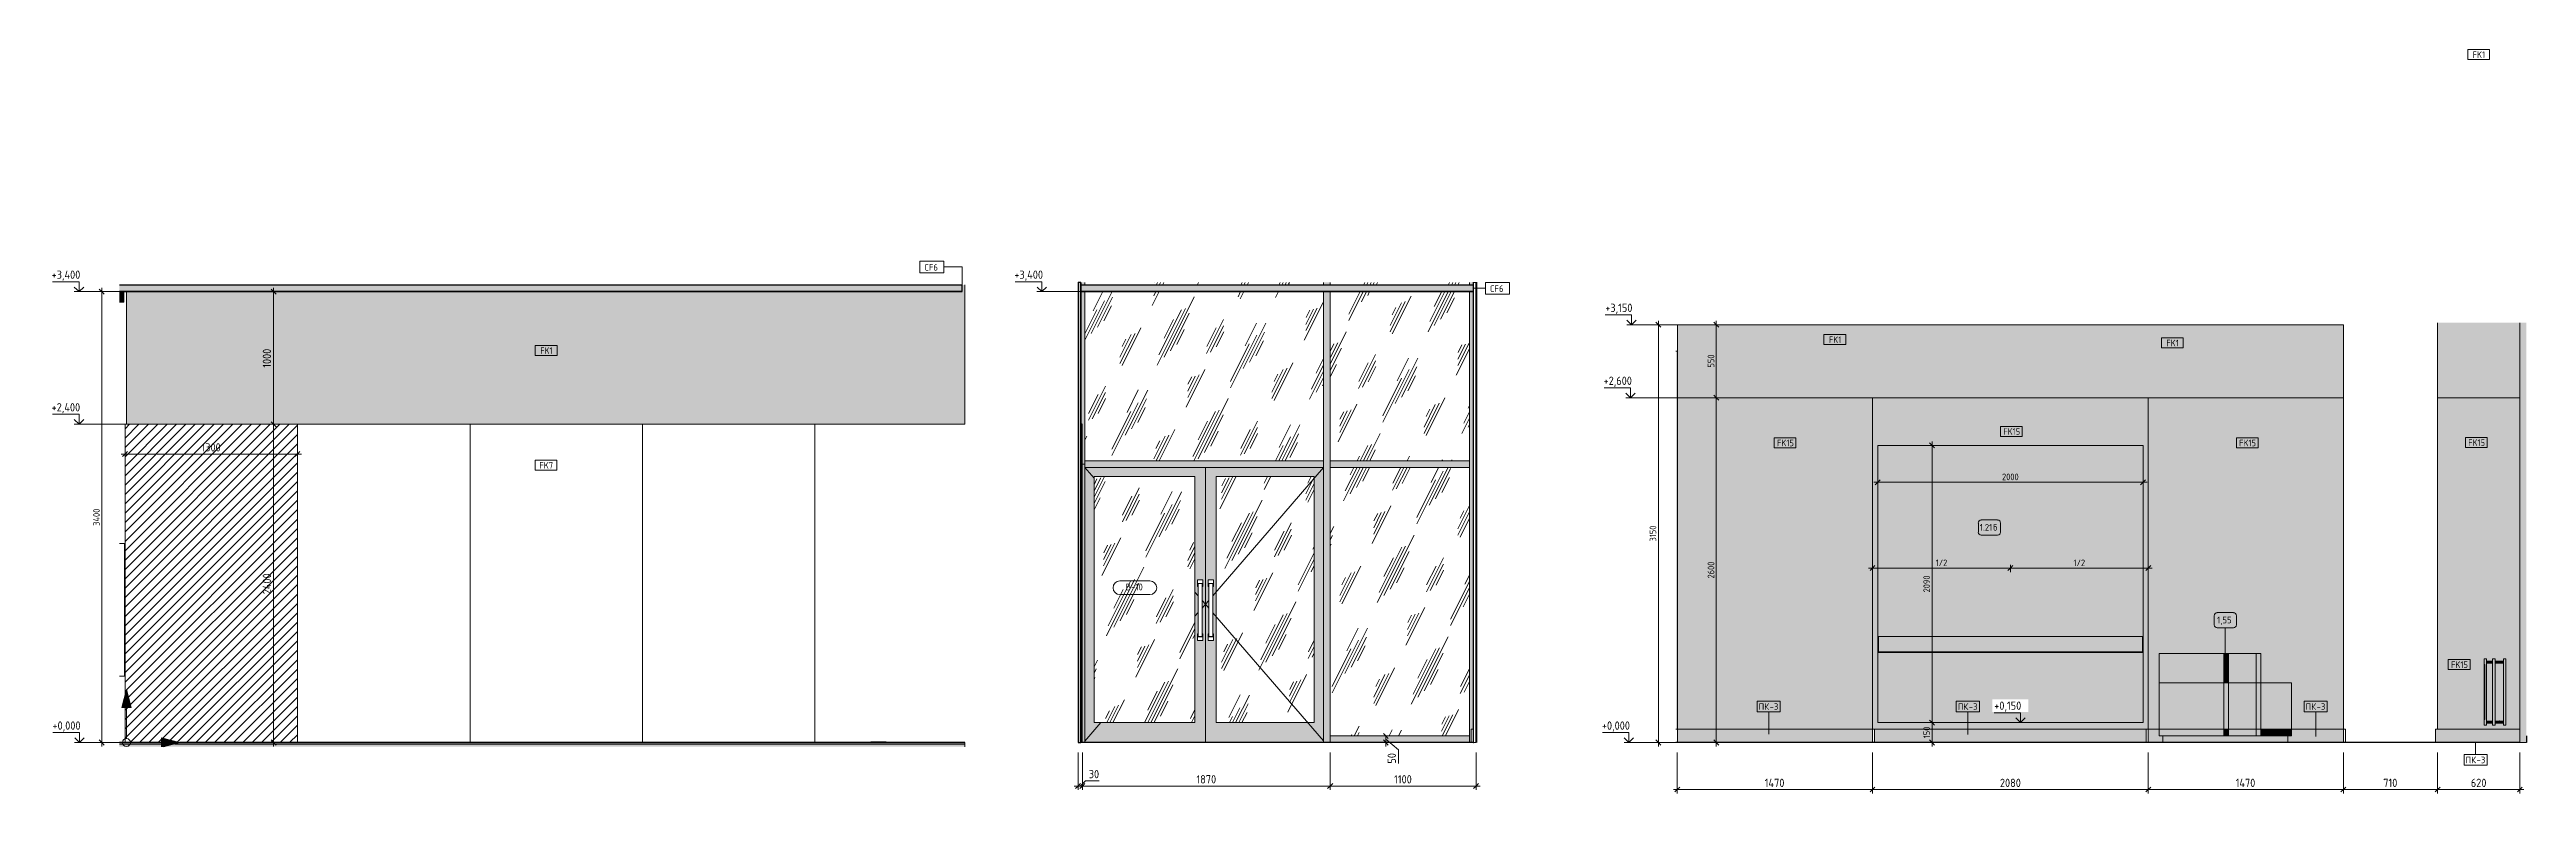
# Model space of a CAD drawing. Header units: millimetres. Extents: x 855 to 103073, y -1987 to 27400.
# Drawn here: x 84401 to 103073, y -384 to 5226 of the extents above; entities that cross this region are included whole.
import ezdxf

# ---------------------------------------------------------------- set-up
doc = ezdxf.new("R2010")
doc.units = ezdxf.units.MM
for name, color, linetype, lineweight in [('A-ANNO-DIMS', 7, 'Continuous', 9), ('A-ANNO-DIMS-25', 7, 'Continuous', 9), ('A-CLNG-IDEN', 7, 'Continuous', 9), ('A-DETL', 7, 'Continuous', 9), ('A-DETL-GENF', 7, 'Continuous', 9), ('A-DOOR', 7, 'Continuous', 9), ('A-DOOR-IDEN', 7, 'Continuous', 9), ('A-FLOR', 7, 'Continuous', 9), ('A-GENM', 7, 'Continuous', 9), ('A-GENM-IDEN', 7, 'Continuous', 9), ('A-GLAZ-CURT', 7, 'Continuous', 9), ('A-GLAZ-CWMG', 7, 'Continuous', 9), ('A-GLAZ-CWMG-3', 7, 'Continuous', 30), ('A-WALL', 7, 'Continuous', 9), ('A-WALL-IDEN', 7, 'Continuous', 9), ('A-WALL-PATT', 7, 'Continuous', 9), ('G-ANNO-DIMS', 7, 'Continuous', 9), ('G-ANNO-DIMS-1', 7, 'Continuous', 20), ('I-FURN-IDEN', 7, 'Continuous', 9), ('I-WALL', 7, 'Continuous', 9), ('M-EQPM', 7, 'Continuous', 9), ('S-COLS', 7, 'Continuous', 9)]:
    doc.layers.add(name, color=color, linetype=linetype, lineweight=lineweight)
for name, color, linetype, lineweight, true_color in [('A-CLNG-1', 7, 'Continuous', 9, 0x787878), ('A-CLNG-FNSH-1', 7, 'Continuous', 30, 0x3c3c3c), ('A-DETL-GENF-2', 7, 'Continuous', 9, 0x004000), ('A-DOOR-GLAZ', 7, 'Continuous', 9, 0x8080ff), ('A-FLOR-1', 7, 'Continuous', 9, 0x787878), ('A-FLOR-FNSH-2', 7, 'Continuous', 30, 0x3c3c3c), ('A-FLOR-MCUT-1', 7, 'Continuous', 9, 0x646464), ('A-WALL-1', 7, 'Continuous', 30, 0x3c3c3c), ('A-WALL-5', 7, 'Continuous', 40, 0x3c3c3c), ('A-WALL-FNSH-1', 7, 'Continuous', 30, 0x3c3c3c), ('I-FURN-19', 7, 'Continuous', 9, 0xc6c6c6), ('I-FURN-20', 7, 'Continuous', 9, 0xcfc8b3), ('I-FURN-21', 7, 'Continuous', 9, 0xb6b1a3), ('I-FURN-22', 7, 'Continuous', 9, 0xd3ccb7), ('I-FURN-23', 7, 'Continuous', 9, 0xb0b0b0), ('I-FURN-25', 7, 'Continuous', 9, 0xbbbb6e), ('I-FURN-26', 7, 'Continuous', 9, 0xc5c578), ('I-FURN-27', 7, 'Continuous', 9, 0xb4b467), ('I-FURN-3', 7, 'Continuous', 9, 0xacacac), ('I-FURN-5', 7, 'Continuous', 9, 0x949494), ('I-FURN-7', 7, 'Continuous', 9, 0x9e9e9e), ('I-FURN-8', 7, 'Continuous', 9, 0x888888), ('I-FURN-9', 7, 'Continuous', 9, 0xc0c0c0), ('I-WALL-1', 7, 'Continuous', 9, 0x787878), ('Q-SPCQ-1', 9, 'Continuous', 9, 0x808080), ('Q-SPCQ-2', 7, 'Continuous', 9, 0x7f7f7f)]:
    doc.layers.add(name, color=color, linetype=linetype, lineweight=lineweight, true_color=true_color)
doc.layers.add('I-FURN-2', color=7, linetype='Continuous', lineweight=9, transparency=0.7)
for name, color, linetype, lineweight, true_color, transparency in [('I-FURN-24', 2, 'Continuous', 9, 0xffff00, 0.7), ('I-FURN-4', 7, 'Continuous', 9, 0x7f7f7f, 0.7), ('M-EQPM-1', 7, 'Continuous', 9, 0xe6e6e6, 0.7)]:
    doc.layers.add(name, color=color, linetype=linetype, lineweight=lineweight, true_color=true_color, transparency=transparency)
doc.styles.add('GOST Common_4', font='GOST_Common.ttf', dxfattribs={"height": 50})
doc.styles.add('GOST Common_5', font='GOST_Common.ttf', dxfattribs={"width": 0.9, "height": 50})
doc.styles.add('ISOCPEUR_1', font='isocpeur.ttf', dxfattribs={"width": 0.9, "height": 62.5})
doc.styles.add('ISOCPEUR_2', font='isocpeur.ttf', dxfattribs={"width": 0.9, "height": 50})
doc.dimstyles.new('ISO-2_0_0_9К_Средний_округл2', dxfattribs={"dimscale": 304.8, "dimtxt": 49.799059, "dimasz": 0.123031, "dimexe": 0.098425, "dimexo": 0, "dimgap": 0, "dimtad": 1, "dimdec": 0, "dimrnd": 10, "dimzin": 0, "dimdsep": 46, "dimtxsty": 'ISOCPEUR_2', "dimblk1": 'OBLIQUE', "dimblk2": 'OBLIQUE', "dimsah": 1, "dimcen": 0.09, "dimdle": 0.098425, "dimazin": 0, "dimtfac": 1, "dimtdec": 4, "dimtix": 1, "dimtmove": 0, "dimatfit": 3, "dimfxl": 1, "dimtvp": 1, "dimtolj": 1, "dimtzin": 0, "dimarcsym": 2})
doc.dimstyles.new('ISO-2_5_0_9К_БОЛЬШОЙ', dxfattribs={"dimscale": 304.8, "dimtxt": 62.248823, "dimasz": 0.123031, "dimexe": 0.098425, "dimexo": 0.246063, "dimgap": 0, "dimtad": 1, "dimdec": 0, "dimrnd": 10, "dimzin": 0, "dimdsep": 46, "dimtxsty": 'ISOCPEUR_1', "dimblk1": 'OBLIQUE', "dimblk2": 'OBLIQUE', "dimsah": 1, "dimcen": 0.09, "dimdle": 0.098425, "dimazin": 0, "dimtfac": 1, "dimtdec": 4, "dimtix": 1, "dimtmove": 0, "dimatfit": 3, "dimfxl": 1, "dimtvp": 1, "dimtolj": 1, "dimtzin": 0, "dimarcsym": 2})
doc.dimstyles.new('ISO-2_5_0_9К_БОЛЬШОЙ_1', dxfattribs={"dimscale": 304.8, "dimtxt": 62.248823, "dimasz": 0.123031, "dimexe": 0.098425, "dimexo": 0.246063, "dimgap": 0, "dimtad": 1, "dimdec": 0, "dimrnd": 10, "dimzin": 0, "dimdsep": 46, "dimtxsty": 'ISOCPEUR_1', "dimblk1": 'OBLIQUE', "dimblk2": 'OBLIQUE', "dimsah": 1, "dimcen": 0.09, "dimdle": 0.098425, "dimazin": 0, "dimtfac": 1, "dimtdec": 4, "dimtix": 1, "dimtmove": 1, "dimatfit": 3, "dimfxl": 1, "dimtvp": 1, "dimtolj": 1, "dimtzin": 0, "dimarcsym": 2})
pattern_1 = [(63.435, (-9235.4, 31.75), (-255.58, 766.75), [317.5, -190.5, 317.5, -190.5, -403.9]), (63.435, (-9235.4, 31.75), (-255.58, 766.75), [-1016, 127, -276.9]), (63.435, (-9251.26, 47.6), (-255.58, 766.75), [254, -317.5, 190.5, -190.5, -467.4]), (63.435, (-9251.26, 47.6), (-255.58, 766.75), [-952.5, 222.25, -245.15]), (63.435, (-9251.26, 95.25), (-255.58, 766.75), [190.5, -381, 127, -190.5, -530.9]), (63.435, (-9251.26, 95.25), (-255.58, 766.75), [-889, 285.75, -245.15]), (63.435, (-9203.63, 47.6), (-255.58, 766.75), [190.5, -381, 158.75, -6404.65]), (63.435, (-9156, 95.25), (-255.58, 766.75), [95.25, -476.25, 63.5, -6499.9]), (63.435, (-9235.4, 174.6), (-255.58, 766.75), [63.5, -476.25, 63.5, -254, -562.65]), (63.435, (-9235.4, 174.6), (-255.58, 766.75), [-857.25, 158.75, -403.9]), (63.435, (-8949.63, 127), (-255.58, 766.75), [317.5, -476.25, 381, -251.5]), (63.435, (-8949.63, 79.4), (-255.58, 766.75), [444.5, -317.5, 476.25, -188]), (63.435, (-8917.9, 95.25), (-255.58, 766.75), [508, -254, 381, -276.9]), (63.435, (-8870.26, 142.9), (-255.58, 766.75), [317.5, -444.5, 254, -403.9]), (63.435, (-8917.9, 238.1), (-255.58, 766.75), [158.75, -635, 190.5, -435.65]), (63.435, (-8822.63, 190.5), (-255.58, 766.75), [127, -635, 127, -530.9])]

msp = doc.modelspace()

# ---------------------------------------------------------------- texts
at = {"layer": 'A-CLNG-IDEN', "char_height": 50, "width": 132.278, "attachment_point": 1, "style": 'GOST Common_4'}
for insert in [(90995.1, 3608.6), (95259.2, 3447.6)]:
    msp.add_mtext('CF6', dxfattribs=dict(at, insert=insert))
at = {"layer": 'A-DOOR-IDEN', "char_height": 50, "attachment_point": 1, "style": 'GOST Common_4'}
for s, insert, width in [('\\fGOST Common|b0|i0|c204|p34|;В', (92512.3, 1197.6), 50.105), ('-10', (92553.6, 1197.6), 118.249)]:
    msp.add_mtext(s, dxfattribs=dict(at, insert=insert, width=width))
at = {"layer": 'A-GENM-IDEN', "char_height": 50, "attachment_point": 1, "style": 'GOST Common_4'}
for s, insert, width in [('ПК', (97285.1, 296.1), 100.211), ('-3', (97367.7, 296.1), 86.181), ('ПК', (98786.3, 296.1), 100.211), ('-3', (98869, 296.1), 86.181), ('ПК', (101408.6, 296.1), 100.211), ('-3', (101491.3, 296.1), 86.181), ('ПК', (102614.2, -106.2), 100.211), ('-3', (102696.9, -106.2), 86.181)]:
    msp.add_mtext(s, dxfattribs=dict(at, insert=insert, width=width))
at = {"layer": 'A-WALL-IDEN', "char_height": 50, "attachment_point": 1, "style": 'GOST Common_5'}
for s, insert, width in [('FK1', (102667.5, 5212.2), 111.835), ('FK1', (97814.6, 3062.2), 111.835), ('FK1', (100358.3, 3037.2), 111.835), ('FK1', (88099.7, 2980.5), 111.835), ('FK15', (97423.4, 2284.1), 151.519), ('FK15', (99129.1, 2370.1), 151.519), ('FK15', (100907.6, 2284.1), 151.519), ('FK15', (102634.2, 2286.7), 151.519), ('FK7', (88094, 2115.1), 124.462), ('FK15', (102504.9, 612.2), 151.519)]:
    msp.add_mtext(s, dxfattribs=dict(at, insert=insert, width=width))
at = {"layer": 'I-FURN-IDEN', "char_height": 50, "attachment_point": 1, "style": 'GOST Common_4'}
for s, insert, width in [('1.21', (98952.3, 1647.5), 122.257), ('\\fGOST Common|b0|i0|c204|p34|;б', (99053.2, 1647.5), 44.093), ('1,55', (100741.6, 948.8), 140.295)]:
    msp.add_mtext(s, dxfattribs=dict(at, insert=insert, width=width))

# ---------------------------------------------------------------- blocks, each defined once
blk = doc.blocks.new('BSC_Колонна _Прямоугольная - 500х500-23286270-Развертка 1_02-6')
at = {"layer": 'S-COLS'}
blk.add_hatch(color=256, dxfattribs=at).paths.add_polyline_path([(20010, 2400), (20010, 2400), (20010, 3451), (20010, 3451)])
blk = doc.blocks.new('Вешалка - 1_25д-29776957-Развертка 1_02-6')
at = {"layer": 'I-FURN-9'}
for p, q in [((13637, 1500), (13674, 1500)), ((13674, 1500), (13674, 500)), ((13674, 500), (13637, 500))]:
    blk.add_line(p, q, dxfattribs=at)
blk = doc.blocks.new('Видеокамера - Желтый-29490382-Развертка 1_02-6')
at = {"layer": 'Q-SPCQ-2'}
blk.add_hatch(color=256, dxfattribs=at).paths.add_polyline_path([(13647, 3320), (13670, 3320), (13670, 3400), (13637, 3400), (13637, 3320)])
at = {"layer": 'Q-SPCQ-1'}
for q in [(13670, 3400), (13637, 3320)]:
    blk.add_line((13670, 3320), q, dxfattribs=at)
blk = doc.blocks.new('Начало раскладки_красным - Начало раскладки_красным-26104606-Развертка 1_02-6')
at = {"layer": 'A-DETL-GENF'}
for points in [[(13726, 265), (13690, 400), (13654, 265), (13710, 265)], [(13969, -33), (14089, 0), (13955, 36), (13955, -33)]]:
    blk.add_hatch(color=256, dxfattribs=at).paths.add_polyline_path(points)
for p, q in [((13690, 400), (13654, 265)), ((13690, 400), (13654, 265)), ((13726, 265), (13690, 400)), ((13690, 400), (13726, 265)), ((13654, 265), (13726, 265)), ((13726, 265), (13654, 265)), ((13690, 30), (13690, 265)), ((13955, 36), (13955, -33)), ((14090, 0), (13955, 36)), ((14090, 0), (13955, 36)), ((13955, 36), (13955, -33)), ((13720, 0), (13955, 0)), ((13969, -33), (14090, 0)), ((14090, 0), (13969, -33))]:
    blk.add_line(p, q, dxfattribs=at)
blk.add_circle((13690, 0), 30, dxfattribs=at)
blk = doc.blocks.new('Высотные отметки - Стрелка_Верх-17668718-Развертка 1_02-6')
at = {"layer": 'G-ANNO-DIMS'}
for p, q in [((13336, 75), (13136, 75)), ((13374, 0), (13299, 0)), ((13336, 0), (13336, 75))]:
    blk.add_line(p, q, dxfattribs=at)
at = {"layer": 'G-ANNO-DIMS-1'}
for q in [(13300, 35), (13371, 35)]:
    blk.add_line((13336, 0), q, dxfattribs=at)
blk = doc.blocks.new('М_стена_0001 - Типоразмер_без рамки-25382661-Развертка 1_02-6')
at = {"layer": 'A-WALL-IDEN'}
for p, q in [((16936, 2994), (16772, 2994)), ((16772, 2994), (16772, 2919)), ((16936, 2919), (16936, 2994)), ((16772, 2919), (16936, 2919))]:
    blk.add_line(p, q, dxfattribs=at)
blk = doc.blocks.new('М_потолков - Марка_ Имя типа-25382930-Развертка 1_02-6')
at = {"layer": 'A-CLNG-IDEN'}
for p, q in [((19851, 3631), (19670, 3631)), ((19670, 3631), (19670, 3541)), ((19851, 3541), (19851, 3631)), ((19670, 3541), (19851, 3541))]:
    blk.add_line(p, q, dxfattribs=at)
blk = doc.blocks.new('DIMBLOCK107-Развертка 1_02-6')
at = {"layer": 'A-ANNO-DIMS-25'}
for p, q in [((86300, 2175), (84940, 2175)), ((84970, 2224), (84970, 2145)), ((84970, 2175), (84970, 2224)), ((86270, 2224), (86270, 2145)), ((86270, 2175), (86270, 2224))]:
    blk.add_line(p, q, dxfattribs=at)
at = {"layer": 'A-ANNO-DIMS-25', "lineweight": 20}
for p, q in [((84970, 2175), (84951, 2156)), ((84970, 2175), (84988, 2194)), ((86270, 2175), (86251, 2156)), ((86270, 2175), (86288, 2194))]:
    blk.add_line(p, q, dxfattribs=at)
at = {"layer": 'A-ANNO-DIMS-25', "color": 0, "insert": (85546, 2257), "char_height": 62.5, "width": 176.69, "attachment_point": 1, "line_spacing_factor": 1.149209, "style": 'ISOCPEUR_1'}
blk.add_mtext('1300', dxfattribs=at)
blk = doc.blocks.new('_Oblique')
at = {"color": 0, "linetype": 'ByBlock', "lineweight": -2}
blk.add_line((-0.5, -0.5), (0.5, 0.5), dxfattribs=at)
blk = doc.blocks.new('DIMBLOCK108-Развертка 1_02-6')
at = {"layer": 'A-ANNO-DIMS-25'}
for p, q in [((86041, 3400), (86119, 3400)), ((86089, 3400), (86041, 3400)), ((86089, 3430), (86089, 2400)), ((86041, 2400), (86119, 2400)), ((86089, 2400), (86041, 2400))]:
    blk.add_line(p, q, dxfattribs=at)
at = {"layer": 'A-ANNO-DIMS-25', "lineweight": 20}
for p, q in [((86089, 3400), (86071, 3419)), ((86089, 3400), (86108, 3381)), ((86089, 2400), (86071, 2419)), ((86089, 2400), (86108, 2381))]:
    blk.add_line(p, q, dxfattribs=at)
at = {"layer": 'A-ANNO-DIMS-25', "color": 0, "insert": (86008, 2826), "char_height": 62.5, "width": 176.69, "attachment_point": 1, "rotation": 90, "line_spacing_factor": 1.149209, "style": 'ISOCPEUR_1'}
blk.add_mtext('1000', dxfattribs=at)
blk = doc.blocks.new('DIMBLOCK109-Развертка 1_02-6')
at = {"layer": 'A-ANNO-DIMS-25'}
for p, q in [((86041, 2400), (86119, 2400)), ((86089, 2400), (86041, 2400)), ((86089, 2400), (86089, -30)), ((86041, 0), (86119, 0)), ((86089, 0), (86041, 0))]:
    blk.add_line(p, q, dxfattribs=at)
at = {"layer": 'A-ANNO-DIMS-25', "lineweight": 20}
for p, q in [((86089, 2400), (86071, 2419)), ((86089, 2400), (86108, 2381)), ((86089, 0), (86071, 19)), ((86089, 0), (86108, -19))]:
    blk.add_line(p, q, dxfattribs=at)
at = {"layer": 'A-ANNO-DIMS-25', "color": 0, "insert": (86008, 1118), "char_height": 62.5, "width": 196.8, "attachment_point": 1, "rotation": 90, "line_spacing_factor": 1.149209, "style": 'ISOCPEUR_1'}
blk.add_mtext('2400', dxfattribs=at)
blk = doc.blocks.new('DIMBLOCK110-Развертка 1_02-6')
at = {"layer": 'A-ANNO-DIMS-25'}
for p, q in [((84923, 3400), (84764, 3400)), ((84794, 3430), (84794, -30)), ((84794, 3400), (84928, 3400)), ((84923, 0), (84764, 0)), ((84794, 0), (84928, 0))]:
    blk.add_line(p, q, dxfattribs=at)
at = {"layer": 'A-ANNO-DIMS-25', "lineweight": 20}
for p, q in [((84794, 3400), (84775, 3419)), ((84794, 3400), (84813, 3381)), ((84794, 0), (84775, 19)), ((84794, 0), (84813, -19))]:
    blk.add_line(p, q, dxfattribs=at)
at = {"layer": 'A-ANNO-DIMS-25', "color": 0, "insert": (84729, 1634), "char_height": 50, "width": 157.44, "attachment_point": 1, "rotation": 90, "line_spacing_factor": 1.149209, "style": 'ISOCPEUR_2'}
blk.add_mtext('3400', dxfattribs=at)
blk = doc.blocks.new('Прямоугольный импост - Импост структурный с накладкой - 160мм Темный-30756008-Развертка 1_02-7')
at = {"layer": 'A-GLAZ-CWMG'}
blk.add_hatch(color=256, dxfattribs=at).paths.add_polyline_path([(-7950, 0), (-7936, 0), (-7936, 100), (-7921, 100), (-7921, 2100), (-7950, 2100), (-7950, 40)])
blk.add_line((-7950, 2100), (-7950, 0), dxfattribs=at)
blk = doc.blocks.new('Дверь_Витражная_остекление_ - ДВН_CОШ в витраже-31920700-Развертка 1_02-7')
at = {"layer": 'A-DOOR'}
h = blk.add_hatch(color=256, dxfattribs=at)
h.paths.add_polyline_path([(-10788, 2), (-9940, 2), (-9940, 2075), (-10850, 2075), (-10850, 2), (-10840, 2)])
h.paths.add_polyline_path([(-10020, 150), (-10780, 150), (-10780, 2005), (-10020, 2005), (-10020, 433)])
h.paths.add_polyline_path([(-9997, 770), (-10000, 770), (-10000, 820), (-9995, 820), (-9995, 1177), (-10000, 1177), (-10000, 1227), (-9960, 1227), (-9960, 1177), (-9965, 1177), (-9965, 820), (-9960, 820), (-9960, 770), (-9994, 770)])
h = blk.add_hatch(color=256, dxfattribs=at)
h.paths.add_polyline_path([(-9929, 2), (-9050, 2), (-9050, 2075), (-9940, 2075), (-9940, 2), (-9939, 2)])
h.paths.add_polyline_path([(-9860, 150), (-9860, 2005), (-9120, 2005), (-9120, 150), (-9775, 150)])
h.paths.add_polyline_path([(-9919, 770), (-9920, 770), (-9920, 820), (-9915, 820), (-9915, 1177), (-9920, 1177), (-9920, 1227), (-9880, 1227), (-9880, 1177), (-9885, 1177), (-9885, 820), (-9880, 820), (-9880, 770), (-9917, 770)])
h = blk.add_hatch(dxfattribs=at)
h.set_pattern_fill('FP_59', color=256, style=0, pattern_type=2)
h.set_pattern_definition(pattern_1)
h.paths.add_polyline_path([(-10780, 150), (-10020, 150), (-10020, 2005), (-10780, 2005), (-10780, 216)])
h = blk.add_hatch(dxfattribs=at)
h.set_pattern_fill('FP_59', color=256, style=0, pattern_type=2)
h.set_pattern_definition(pattern_1)
h.paths.add_polyline_path([(-9860, 150), (-9120, 150), (-9120, 2005), (-9860, 2005), (-9860, 433)])
for p, q in [((-10850, 2074), (-10780, 1994)), ((-9940, 2075), (-9940, 2)), ((-9940, 2), (-9940, 2075)), ((-9050, 2073), (-9885, 1106)), ((-9860, 150), (-9860, 2005)), ((-9860, 2005), (-9120, 2005)), ((-9120, 2005), (-9120, 150)), ((-10020, 1133), (-9995, 1105)), ((-10000, 1227), (-10000, 1200)), ((-10000, 1227), (-9960, 1227)), ((-9960, 1200), (-10000, 1200)), ((-10000, 1200), (-10000, 1177)), ((-10000, 1177), (-9995, 1177)), ((-9995, 1200), (-9995, 800)), ((-9965, 800), (-9965, 1200)), ((-9965, 1177), (-9960, 1177)), ((-9960, 1200), (-9960, 1227)), ((-9960, 1177), (-9960, 1200)), ((-9880, 1227), (-9920, 1227)), ((-9920, 1227), (-9920, 1200)), ((-9880, 1200), (-9920, 1200)), ((-9920, 1200), (-9920, 1177)), ((-9920, 1177), (-9915, 1177)), ((-9915, 1200), (-9915, 800)), ((-9885, 800), (-9885, 1200)), ((-9885, 1177), (-9880, 1177)), ((-9880, 1200), (-9880, 1227)), ((-9880, 1177), (-9880, 1200)), ((-9995, 980), (-10020, 952)), ((-9965, 1071), (-9940, 1043)), ((-9940, 1043), (-9965, 1014)), ((-9915, 1071), (-9940, 1043)), ((-9940, 1043), (-9915, 1014)), ((-9885, 979), (-9050, 12)), ((-10000, 798), (-10000, 820)), ((-10000, 820), (-9995, 820)), ((-10000, 797), (-10000, 770)), ((-10000, 797), (-9960, 797)), ((-9960, 770), (-10000, 770)), ((-9965, 800), (-9995, 800)), ((-9965, 820), (-9960, 820)), ((-9960, 820), (-9960, 798)), ((-9960, 770), (-9960, 797)), ((-9920, 798), (-9920, 820)), ((-9920, 820), (-9915, 820)), ((-9920, 797), (-9880, 797)), ((-9920, 797), (-9920, 770)), ((-9880, 770), (-9920, 770)), ((-9885, 800), (-9915, 800)), ((-9885, 820), (-9880, 820)), ((-9880, 820), (-9880, 798)), ((-9880, 770), (-9880, 797)), ((-10728, 150), (-10850, 11)), ((-9120, 150), (-9860, 150))]:
    blk.add_line(p, q, dxfattribs=at)
at = {"layer": 'A-DOOR-GLAZ'}
for p, q in [((-10020, 2005), (-10780, 2005)), ((-10780, 150), (-10780, 2005)), ((-10020, 2005), (-10020, 150)), ((-10020, 150), (-10780, 150))]:
    blk.add_line(p, q, dxfattribs=at)
blk = doc.blocks.new('Прямоугольный импост - Импост структурный с накладкой - 160мм Темный-31915521-Развертка 1_02-7')
at = {"layer": 'A-GLAZ-CWMG'}
h = blk.add_hatch(color=256, dxfattribs=at)
h.paths.add_polyline_path([(-10880, 2), (-10880, 2100), (-10880, 2100), (-10880, 2)])
h.paths.add_polyline_path([(-10869, 2), (-10850, 2), (-10850, 2100), (-10869, 2100), (-10869, 150)])
blk.add_line((-10850, 2100), (-10850, 2), dxfattribs=at)
blk = doc.blocks.new('Системная панель - Стекло - 40мм-31920837-Развертка 1_02-7')
at = {"layer": 'A-GLAZ-CURT'}
h = blk.add_hatch(dxfattribs=at)
h.set_pattern_fill('FP_59', color=256, style=0, pattern_type=2)
h.set_pattern_definition(pattern_1)
h.paths.add_polyline_path([(-7950, 50), (-7950, 2075), (-9000, 2075), (-9000, 50), (-8650, 50)])
blk = doc.blocks.new('Прямоугольный импост - Импост структурный с накладкой - 160мм Темный-31920697-Развертка 1_02-7')
at = {"layer": 'A-GLAZ-CWMG'}
blk.add_hatch(color=256, dxfattribs=at).paths.add_polyline_path([(-8650, 0), (-7950, 0), (-7950, 50), (-9000, 50), (-9000, 2), (-8991, 2), (-8991, 0)])
for p, q in [((-9000, 2), (-9000, 50)), ((-7950, 50), (-9000, 50)), ((-7950, 50), (-7950, 0))]:
    blk.add_line(p, q, dxfattribs=at)
blk = doc.blocks.new('Прямоугольный импост - Импост структурный с накладкой - 160мм Темный-30755591-Развертка 1_02-7')
at = {"layer": 'A-GLAZ-CWMG'}
blk.add_hatch(color=256, dxfattribs=at).paths.add_polyline_path([(-9050, 2), (-9000, 2), (-9000, 2100), (-9050, 2100), (-9050, 19)])
for p, q in [((-9050, 2100), (-9050, 2)), ((-9000, 2100), (-9000, 2))]:
    blk.add_line(p, q, dxfattribs=at)
blk = doc.blocks.new('Плинтус - Плинтус керамогранит бежевый-32865251-Развертка 1_02-7')
at = {"layer": 'A-GENM'}
for p, q in [((-7921, 100), (-7936, 100)), ((-7936, 100), (-7936, 0)), ((-7921, 0), (-7921, 100)), ((-7936, 0), (-7921, 0))]:
    blk.add_line(p, q, dxfattribs=at)
blk = doc.blocks.new('Системная панель - Стекло - 40мм-32772032-Развертка 1_02-7')
at = {"layer": 'A-GLAZ-CURT'}
h = blk.add_hatch(dxfattribs=at)
h.set_pattern_fill('FP_59', color=256, style=0, pattern_type=2)
h.set_pattern_definition(pattern_1)
h.paths.add_polyline_path([(-9400, 2125), (-9050, 2125), (-9050, 3400), (-10850, 3400), (-10850, 2125)])
h.paths.add_polyline_path([(-10150, 3450), (-9050, 3450), (-9050, 3470), (-10850, 3470), (-10850, 3450)])
blk = doc.blocks.new('Системная панель - Стекло - 40мм-32772033-Развертка 1_02-7')
at = {"layer": 'A-GLAZ-CURT'}
h = blk.add_hatch(dxfattribs=at)
h.set_pattern_fill('FP_59', color=256, style=0, pattern_type=2)
h.set_pattern_definition(pattern_1)
h.paths.add_polyline_path([(-7950, 2125), (-7950, 3400), (-9000, 3400), (-9000, 2125)])
h.paths.add_polyline_path([(-9000, 3450), (-7950, 3450), (-7950, 3470), (-9000, 3470)])
blk = doc.blocks.new('Прямоугольный импост - Импост структурный с накладкой - 160мм Темный-32352607-Развертка 1_02-7')
at = {"layer": 'A-GLAZ-CWMG'}
h = blk.add_hatch(color=256, dxfattribs=at)
h.paths.add_polyline_path([(-7950, 2100), (-7921, 2100), (-7921, 3400), (-7950, 3400), (-7950, 2115)])
h.paths.add_polyline_path([(-7921, 3450), (-7921, 3470), (-7950, 3470), (-7950, 3450), (-7940, 3450)])
h.paths.add_polyline_path([(-7920, 3470), (-7900, 3470), (-7900, 3470), (-7920, 3470)])
for p, q in [((-7950, 3470), (-7950, 3450)), ((-7950, 3400), (-7950, 2100))]:
    blk.add_line(p, q, dxfattribs=at)
blk = doc.blocks.new('Прямоугольный импост - Импост структурный с накладкой - 160мм-31915517-Развертка 1_02-7')
at = {"layer": 'A-GLAZ-CWMG'}
for p, q in [((-10880, 2100), (-10880, 2100)), ((-10869, 2100), (-10850, 2100)), ((-10850, 2), (-10850, 2100))]:
    blk.add_line(p, q, dxfattribs=at)
blk = doc.blocks.new('Прямоугольный импост - Импост структурный с накладкой - 160мм Темный-31920698-Развертка 1_02-7')
at = {"layer": 'A-GLAZ-CWMG'}
blk.add_hatch(color=256, dxfattribs=at).paths.add_polyline_path([(-10780, 2075), (-9050, 2075), (-9050, 2125), (-10850, 2125), (-10850, 2075)])
for p, q in [((-10850, 2075), (-10850, 2125)), ((-10850, 2125), (-9050, 2125)), ((-10850, 2075), (-9050, 2075)), ((-9050, 2125), (-9050, 2075))]:
    blk.add_line(p, q, dxfattribs=at)
blk = doc.blocks.new('Прямоугольный импост - Импост структурный с накладкой - 160мм Темный-31920699-Развертка 1_02-7')
at = {"layer": 'A-GLAZ-CWMG'}
blk.add_hatch(color=256, dxfattribs=at).paths.add_polyline_path([(-7950, 2075), (-7950, 2125), (-9000, 2125), (-9000, 2075)])
for p, q in [((-9000, 2075), (-9000, 2125)), ((-9000, 2125), (-7950, 2125)), ((-9000, 2075), (-7950, 2075)), ((-7950, 2125), (-7950, 2075))]:
    blk.add_line(p, q, dxfattribs=at)
blk = doc.blocks.new('Прямоугольный импост - Импост структурный с накладкой - 160мм Темный-32352604-Развертка 1_02-7')
at = {"layer": 'A-GLAZ-CWMG'}
h = blk.add_hatch(color=256, dxfattribs=at)
h.paths.add_polyline_path([(-9039, 2100), (-9000, 2100), (-9000, 3400), (-9050, 3400), (-9050, 2100), (-9040, 2100)])
h.paths.add_polyline_path([(-9010, 3450), (-9000, 3450), (-9000, 3470), (-9050, 3470), (-9050, 3450), (-9040, 3450)])
for p, q in [((-9050, 3470), (-9050, 3450)), ((-9050, 3400), (-9050, 2100)), ((-9000, 3470), (-9000, 3450)), ((-9000, 3400), (-9000, 2100))]:
    blk.add_line(p, q, dxfattribs=at)
blk = doc.blocks.new('Прямоугольный импост - Импост структурный с накладкой - 160мм Темный-V32-Развертка 1_02-7')
at = {"layer": 'A-GLAZ-CWMG'}
h = blk.add_hatch(color=256, dxfattribs=at)
h.paths.add_polyline_path([(-10869, 2100), (-10850, 2100), (-10850, 3400), (-10879, 3400), (-10879, 2400), (-10869, 2400)])
h.paths.add_polyline_path([(-10880, 2100), (-10880, 2400), (-10880, 2400), (-10880, 2100)])
h.paths.add_polyline_path([(-10850, 3450), (-10850, 3470), (-10900, 3470), (-10900, 3470), (-10879, 3470), (-10879, 3450), (-10860, 3450)])
for p, q in [((-10850, 3470), (-10850, 3450)), ((-10850, 3400), (-10850, 2100))]:
    blk.add_line(p, q, dxfattribs=at)
blk = doc.blocks.new('Прямоугольный импост - Импост структурный с накладкой - 160мм Темный-32772042-Развертка 1_02-7')
at = {"layer": 'A-GLAZ-CWMG'}
for p, q in [((-10850, 3450), (-10850, 3470)), ((-10850, 2100), (-10850, 3400)), ((-10880, 2100), (-10880, 2100)), ((-10850, 2100), (-10869, 2100))]:
    blk.add_line(p, q, dxfattribs=at)
blk = doc.blocks.new('М_двери - Типоразмер_рамка-25223575-Развертка 1_02-7')
at = {"layer": 'A-DOOR-IDEN'}
for p, q in [((-10360, 1219), (-10585, 1219)), ((-10585, 1115), (-10360, 1115))]:
    blk.add_line(p, q, dxfattribs=at)
for centre, start, end in [((-10585, 1167), 90, 270), ((-10360, 1167), 270, 90)]:
    blk.add_arc(centre, 52, start, end, dxfattribs=at)
blk = doc.blocks.new('М_потолков - Марка_ Имя типа-25382930-Развертка 1_02-7')
at = {"layer": 'A-CLNG-IDEN'}
for p, q in [((-7649, 3470), (-7830, 3470)), ((-7830, 3470), (-7830, 3380)), ((-7830, 3380), (-7649, 3380)), ((-7649, 3380), (-7649, 3470))]:
    blk.add_line(p, q, dxfattribs=at)
blk = doc.blocks.new('Высотные отметки - Стрелка_Верх-17668718-Развертка 1_02-7')
at = {"layer": 'G-ANNO-DIMS'}
for p, q in [((-11175, 3475), (-11375, 3475)), ((-11137, 3400), (-11212, 3400)), ((-11175, 3400), (-11175, 3475))]:
    blk.add_line(p, q, dxfattribs=at)
at = {"layer": 'G-ANNO-DIMS-1'}
for q in [(-11210, 3435), (-11139, 3435)]:
    blk.add_line((-11175, 3400), q, dxfattribs=at)
blk = doc.blocks.new('DIMBLOCK111-Развертка 1_02-7')
at = {"layer": 'A-ANNO-DIMS-25'}
for p, q in [((92155, -75), (92155, -358)), ((92155, -328), (92155, -75)), ((92187, -75), (92187, -358)), ((92187, -328), (92187, -75)), ((92125, -328), (92187, -328)), ((92210, -289), (92171, -328)), ((92314, -289), (92210, -289))]:
    blk.add_line(p, q, dxfattribs=at)
at = {"layer": 'A-ANNO-DIMS-25', "lineweight": 20}
for p, q in [((92155, -328), (92136, -346)), ((92155, -328), (92174, -309)), ((92187, -328), (92168, -346)), ((92187, -328), (92205, -309))]:
    blk.add_line(p, q, dxfattribs=at)
at = {"layer": 'A-ANNO-DIMS-25', "color": 0, "insert": (92235, -207), "char_height": 62.5, "width": 94.81, "attachment_point": 1, "line_spacing_factor": 1.149209, "style": 'ISOCPEUR_1'}
blk.add_mtext('30', dxfattribs=at)
blk = doc.blocks.new('DIMBLOCK112-Развертка 1_02-7')
at = {"layer": 'A-ANNO-DIMS-25'}
for p, q in [((92187, -75), (92187, -358)), ((92187, -328), (92187, -75)), ((94055, -75), (94055, -358)), ((94055, -328), (94055, -75)), ((92187, -328), (94055, -328))]:
    blk.add_line(p, q, dxfattribs=at)
at = {"layer": 'A-ANNO-DIMS-25', "lineweight": 20}
for p, q in [((92187, -328), (92168, -346)), ((92187, -328), (92205, -309)), ((94055, -328), (94036, -346)), ((94055, -328), (94074, -309))]:
    blk.add_line(p, q, dxfattribs=at)
at = {"layer": 'A-ANNO-DIMS-25', "color": 0, "insert": (93047, -246), "char_height": 62.5, "width": 176.69, "attachment_point": 1, "line_spacing_factor": 1.149209, "style": 'ISOCPEUR_1'}
blk.add_mtext('1870', dxfattribs=at)
blk = doc.blocks.new('DIMBLOCK113-Развертка 1_02-7')
at = {"layer": 'A-ANNO-DIMS-25'}
for p, q in [((94055, -75), (94055, -358)), ((94055, -328), (94055, -75)), ((95155, -75), (95155, -358)), ((95155, -328), (95155, -75)), ((94055, -328), (95185, -328))]:
    blk.add_line(p, q, dxfattribs=at)
at = {"layer": 'A-ANNO-DIMS-25', "lineweight": 20}
for p, q in [((94055, -328), (94036, -346)), ((94055, -328), (94074, -309)), ((95155, -328), (95136, -346)), ((95155, -328), (95174, -309))]:
    blk.add_line(p, q, dxfattribs=at)
at = {"layer": 'A-ANNO-DIMS-25', "color": 0, "insert": (94537, -246), "char_height": 62.5, "width": 163.76, "attachment_point": 1, "line_spacing_factor": 1.149209, "style": 'ISOCPEUR_1'}
blk.add_mtext('1100', dxfattribs=at)
blk = doc.blocks.new('DIMBLOCK114-Развертка 1_02-7')
at = {"layer": 'A-ANNO-DIMS-25'}
for p, q in [((94523, 50), (94444, 50)), ((94597, 0), (94444, 0)), ((94474, -30), (94474, 50)), ((94474, 50), (94523, 50)), ((94569, -55), (94474, 25)), ((94474, 0), (94597, 0)), ((94569, -159), (94569, -55))]:
    blk.add_line(p, q, dxfattribs=at)
at = {"layer": 'A-ANNO-DIMS-25', "lineweight": 20}
for p, q in [((94474, 50), (94456, 69)), ((94474, 0), (94456, 19)), ((94474, 50), (94493, 31)), ((94474, 0), (94493, -19))]:
    blk.add_line(p, q, dxfattribs=at)
at = {"layer": 'A-ANNO-DIMS-25', "color": 0, "insert": (94488, -159), "char_height": 62.5, "width": 94.81, "attachment_point": 1, "rotation": 90, "line_spacing_factor": 1.149209, "style": 'ISOCPEUR_1'}
blk.add_mtext('50', dxfattribs=at)
blk = doc.blocks.new('Прямоугольный импост - Импост структурный с накладкой - 160мм-20149069-Развертка 1_02-8')
at = {"layer": 'A-GLAZ-CWMG-3'}
for p, q in [((27150, 50), (27150, 50)), ((27150, 50), (27150, 0)), ((27150, 0), (27150, 0))]:
    blk.add_line(p, q, dxfattribs=at)
blk = doc.blocks.new('Прямоугольный импост - Импост структурный с накладкой - 190мм-20153693-Развертка 1_02-8')
at = {"layer": 'A-GLAZ-CWMG'}
blk.add_hatch(color=256, dxfattribs=at).paths.add_polyline_path([(27150, 0), (27150, 2500), (27100, 2500), (27100, 0)])
for p in [(27100, 2500), (27150, 0)]:
    blk.add_line(p, (27100, 0), dxfattribs=at)
blk = doc.blocks.new('Прямоугольный импост - Импост структурный с накладкой - 190мм-22856064-Развертка 1_02-8')
at = {"layer": 'A-GLAZ-CWMG'}
blk.add_hatch(color=256, dxfattribs=at).paths.add_polyline_path([(27100, 2500), (27150, 2500), (27150, 3166), (27100, 3166), (27100, 2595)])
blk.add_line((27100, 3166), (27100, 2500), dxfattribs=at)
blk = doc.blocks.new('Прямоугольный импост - Импост структурный с накладкой - 190мм-22862222-Развертка 1_02-8')
at = {"layer": 'A-GLAZ-CWMG'}
blk.add_hatch(color=256, dxfattribs=at).paths.add_polyline_path([(20738, 100), (20749, 100), (20749, 2400), (20738, 2400), (20738, 1583)])
blk = doc.blocks.new('Прямоугольный импост - Импост структурный с накладкой - 190мм-32540737-Развертка 1_02-8')
at = {"layer": 'A-GLAZ-CWMG'}
blk.add_hatch(color=256, dxfattribs=at).paths.add_polyline_path([(20738, 2400), (20749, 2400), (20749, 2950), (20738, 2950), (20738, 2600)])
blk.add_line((20738, 2950), (20749, 2950), dxfattribs=at)
blk = doc.blocks.new('Бизиборд лего 2 - бизиборд 1_21б-32005728-Развертка 1_02-8')
at = {"layer": 'I-FURN-2'}
h = blk.add_hatch(color=256, dxfattribs=at)
h.paths.add_polyline_path([(23150, 150), (24260, 150), (24260, 680), (22260, 680), (22260, 150), (23143, 150)])
h.paths.add_polyline_path([(23618, 800), (24260, 800), (24260, 2240), (22260, 2240), (22260, 800), (23593, 800)])
for points in [[(22260, 684), (24260, 684), (24260, 800), (22260, 800)], [(23944, 680), (24260, 680), (24260, 684), (22260, 684), (22260, 680), (23744, 680)]]:
    blk.add_hatch(color=256, dxfattribs=at).paths.add_polyline_path(points)
at = {"layer": 'I-FURN-19'}
for p, q in [((24260, 2240), (22260, 2240)), ((22260, 2240), (22260, 800)), ((24260, 800), (24260, 2240)), ((22260, 680), (22260, 150)), ((24260, 150), (24260, 680)), ((22260, 150), (24260, 150))]:
    blk.add_line(p, q, dxfattribs=at)
at = {"layer": 'I-FURN-20'}
for p, q in [((22265, 800), (22260, 800)), ((22260, 684), (22260, 800)), ((22260, 684), (22260, 800)), ((24255, 800), (22265, 800)), ((22265, 684), (22265, 800)), ((22265, 684), (22265, 800)), ((24260, 800), (24255, 800)), ((24255, 684), (24255, 800)), ((24255, 684), (24255, 800)), ((24260, 684), (24260, 800)), ((24260, 684), (24260, 800))]:
    blk.add_line(p, q, dxfattribs=at)
at = {"layer": 'I-FURN-21'}
for p, q in [((22260, 684), (22265, 684)), ((24260, 684), (22260, 684)), ((22265, 684), (24255, 684)), ((24255, 684), (24260, 684))]:
    blk.add_line(p, q, dxfattribs=at)
at = {"layer": 'I-FURN-22'}
for p, q in [((22260, 800), (22260, 684)), ((24260, 684), (24260, 800))]:
    blk.add_line(p, q, dxfattribs=at)
at = {"layer": 'I-FURN-23'}
for p, q in [((22260, 684), (22260, 680)), ((24260, 680), (24260, 684))]:
    blk.add_line(p, q, dxfattribs=at)
at = {"layer": 'I-FURN-3'}
for p, q in [((22260, 684), (22260, 680)), ((22260, 680), (22260, 684)), ((22260, 680), (24260, 680)), ((24260, 680), (24260, 684)), ((24260, 680), (24260, 684))]:
    blk.add_line(p, q, dxfattribs=at)
at = {"layer": 'I-FURN-9'}
for p, q in [((22260, 2240), (24260, 2240)), ((22260, 800), (22260, 2240)), ((24260, 800), (24260, 2240)), ((22260, 800), (24260, 800)), ((22260, 800), (22260, 684)), ((24260, 684), (24260, 800)), ((24260, 684), (22260, 684)), ((22260, 684), (24260, 684)), ((22260, 680), (22260, 684)), ((24260, 680), (22260, 680)), ((22260, 150), (22260, 680)), ((24260, 680), (24260, 684)), ((24260, 150), (24260, 680)), ((24260, 150), (22260, 150))]:
    blk.add_line(p, q, dxfattribs=at)
blk = doc.blocks.new('Плинтус - Плинтус керамогранит бежевый-32865295-Развертка 1_02-8')
at = {"layer": 'A-GENM'}
blk.add_line((26464, 0), (26464, 100), dxfattribs=at)
blk = doc.blocks.new('Плинтус - Плинтус керамогранит бежевый-32865258-Развертка 1_02-8')
at = {"layer": 'A-GENM'}
blk.add_hatch(color=256, dxfattribs=at).paths.add_polyline_path([(26850, 0), (27100, 0), (27100, 100), (26464, 100), (26464, 0), (26749, 0)])
for q in [(26464, 0), (27100, 100)]:
    blk.add_line((26464, 100), q, dxfattribs=at)
blk = doc.blocks.new('Плинтус - Плинтус керамогранит бежевый-33328078-Развертка 1_02-8')
at = {"layer": 'A-GENM'}
for p, q in [((25786, 100), (25771, 100)), ((25786, 0), (25786, 100))]:
    blk.add_line(p, q, dxfattribs=at)
blk = doc.blocks.new('Плинтус - Плинтус керамогранит бежевый-33327865-Развертка 1_02-8')
at = {"layer": 'A-GENM'}
blk.add_line((20749, 100), (20738, 100), dxfattribs=at)
blk = doc.blocks.new('radiator_prado_classic_z_tip_30_po exemplyaru - Classic Z Тип 30-500-30677905-Развертка 1_02-8')
at = {"layer": 'M-EQPM-1'}
for points in [[(26831, 130), (26849, 130), (26849, 630), (26831, 630), (26831, 590), (26836, 585), (26836, 175), (26831, 170), (26831, 147)], [(26831, 170), (26836, 175), (26836, 585), (26831, 590), (26831, 173)], [(26895, 130), (26913, 130), (26913, 630), (26895, 630), (26895, 147)], [(26950, 600), (26951, 600), (26950, 600)], [(26952, 603), (26952, 604), (26952, 603)], [(26995, 130), (26995, 630), (26977, 630), (26977, 130)], [(26950, 150), (26951, 150), (26950, 150)], [(26952, 153), (26952, 154), (26952, 153)]]:
    blk.add_hatch(color=256, dxfattribs=at).paths.add_polyline_path(points)
h = blk.add_hatch(color=256, dxfattribs=at)
h.paths.add_polyline_path([(26945, 613), (26913, 612), (26913, 605), (26937, 605), (26938, 608), (26939, 609), (26940, 611), (26941, 612), (26943, 612), (26943, 612)])
h.paths.add_polyline_path([(26944, 605), (26977, 605), (26977, 613), (26943, 612), (26941, 611), (26939, 610), (26938, 609), (26938, 607), (26938, 605), (26943, 605)])
h.paths.add_polyline_path([(26850, 605), (26895, 605), (26895, 613), (26849, 612), (26849, 605)])
h = blk.add_hatch(color=256, dxfattribs=at)
h.paths.add_polyline_path([(26948, 598), (26977, 598), (26977, 605), (26913, 605), (26913, 598), (26946, 598)])
h.paths.add_polyline_path([(26850, 598), (26895, 598), (26895, 605), (26849, 605), (26849, 598)])
h.paths.add_polyline_path([(26938, 603), (26938, 603), (26938, 603)])
h.paths.add_polyline_path([(26939, 600), (26939, 601), (26939, 600)])
h = blk.add_hatch(color=256, dxfattribs=at)
h.paths.add_polyline_path([(26952, 607), (26952, 607), (26952, 607)])
h.paths.add_polyline_path([(26951, 609), (26951, 610), (26951, 609)])
h = blk.add_hatch(color=256, dxfattribs=at)
h.paths.add_polyline_path([(26938, 159), (26939, 159), (26938, 159)])
h.paths.add_polyline_path([(26938, 157), (26938, 158), (26938, 157)])
h.paths.add_polyline_path([(26947, 155), (26977, 155), (26977, 162), (26913, 162), (26913, 155), (26947, 155)])
h.paths.add_polyline_path([(26849, 155), (26895, 155), (26895, 162), (26849, 162), (26849, 157)])
h = blk.add_hatch(color=256, dxfattribs=at)
h.paths.add_polyline_path([(26951, 151), (26951, 150), (26951, 151)])
h.paths.add_polyline_path([(26952, 153), (26952, 153), (26952, 153)])
h.paths.add_polyline_path([(26943, 147), (26977, 148), (26977, 155), (26913, 155), (26913, 147), (26943, 147)])
h.paths.add_polyline_path([(26895, 147), (26895, 155), (26849, 155), (26849, 147), (26850, 147)])
h.paths.add_polyline_path([(26938, 153), (26938, 153), (26938, 153)])
h.paths.add_polyline_path([(26939, 150), (26939, 151), (26939, 150)])
h = blk.add_hatch(color=256, dxfattribs=at)
h.paths.add_polyline_path([(26952, 157), (26952, 157), (26952, 157)])
h.paths.add_polyline_path([(26951, 159), (26951, 160), (26951, 159)])
at = {"layer": 'M-EQPM'}
for p, q in [((26831, 630), (26849, 630)), ((26849, 630), (26831, 630)), ((26831, 130), (26831, 630)), ((26831, 630), (26831, 590)), ((26831, 170), (26831, 590)), ((26831, 590), (26831, 170)), ((26831, 170), (26831, 590)), ((26831, 590), (26831, 170)), ((26831, 170), (26831, 590)), ((26831, 590), (26831, 170)), ((26831, 170), (26831, 590)), ((26831, 590), (26831, 170)), ((26831, 170), (26831, 590)), ((26831, 590), (26831, 170)), ((26831, 170), (26831, 590)), ((26831, 590), (26831, 170)), ((26831, 170), (26831, 590)), ((26831, 590), (26831, 170)), ((26831, 170), (26831, 590)), ((26831, 590), (26831, 170)), ((26831, 170), (26831, 590)), ((26831, 590), (26831, 170)), ((26831, 170), (26831, 590)), ((26831, 590), (26831, 170)), ((26831, 170), (26831, 590)), ((26831, 590), (26831, 170)), ((26831, 170), (26831, 590)), ((26831, 590), (26831, 170)), ((26831, 170), (26831, 590)), ((26831, 590), (26831, 170)), ((26831, 170), (26831, 590)), ((26831, 590), (26831, 170)), ((26831, 170), (26831, 590)), ((26831, 590), (26831, 170)), ((26831, 170), (26831, 590)), ((26831, 590), (26831, 170)), ((26831, 170), (26831, 590)), ((26831, 590), (26831, 170)), ((26831, 170), (26831, 590)), ((26831, 590), (26831, 170)), ((26831, 170), (26831, 590)), ((26831, 590), (26831, 170)), ((26831, 170), (26831, 590)), ((26831, 590), (26831, 170)), ((26831, 170), (26831, 590)), ((26831, 590), (26831, 170)), ((26831, 170), (26831, 590)), ((26831, 590), (26831, 170)), ((26831, 170), (26831, 590)), ((26831, 590), (26831, 170)), ((26831, 170), (26831, 590)), ((26831, 590), (26831, 170)), ((26831, 170), (26831, 590)), ((26831, 590), (26831, 170)), ((26831, 170), (26831, 590)), ((26831, 590), (26831, 170)), ((26831, 170), (26831, 590)), ((26831, 590), (26831, 170)), ((26831, 170), (26831, 590)), ((26831, 590), (26831, 170)), ((26831, 170), (26831, 590)), ((26831, 590), (26831, 170)), ((26831, 170), (26831, 590)), ((26831, 590), (26831, 170)), ((26831, 170), (26831, 590)), ((26831, 590), (26831, 170)), ((26831, 170), (26831, 590)), ((26831, 590), (26831, 170)), ((26831, 170), (26831, 590)), ((26831, 590), (26831, 170)), ((26831, 170), (26831, 590)), ((26831, 590), (26831, 170)), ((26831, 170), (26831, 590)), ((26831, 590), (26831, 170)), ((26831, 170), (26831, 590)), ((26831, 590), (26831, 170)), ((26831, 590), (26831, 170)), ((26831, 590), (26836, 585)), ((26831, 590), (26836, 585)), ((26831, 590), (26836, 585)), ((26831, 590), (26836, 585)), ((26831, 590), (26836, 585)), ((26831, 590), (26836, 585)), ((26831, 590), (26836, 585)), ((26831, 590), (26836, 585)), ((26831, 590), (26836, 585)), ((26831, 590), (26836, 585)), ((26831, 590), (26836, 585)), ((26831, 590), (26836, 585)), ((26831, 590), (26836, 585)), ((26831, 590), (26836, 585)), ((26831, 590), (26836, 585)), ((26831, 590), (26836, 585)), ((26831, 590), (26836, 585)), ((26831, 590), (26836, 585)), ((26831, 590), (26836, 585)), ((26831, 590), (26836, 585)), ((26831, 590), (26836, 585)), ((26831, 590), (26836, 585)), ((26831, 590), (26836, 585)), ((26831, 590), (26836, 585)), ((26831, 590), (26836, 585)), ((26831, 590), (26836, 585)), ((26831, 590), (26836, 585)), ((26831, 590), (26836, 585)), ((26831, 590), (26836, 585)), ((26831, 590), (26836, 585)), ((26831, 590), (26836, 585)), ((26831, 590), (26836, 585)), ((26831, 590), (26836, 585)), ((26831, 590), (26836, 585)), ((26831, 590), (26836, 585)), ((26831, 590), (26836, 585)), ((26831, 590), (26836, 585)), ((26831, 590), (26836, 585)), ((26831, 590), (26836, 585)), ((26831, 590), (26836, 585)), ((26831, 590), (26836, 585)), ((26831, 590), (26836, 585)), ((26831, 590), (26836, 585)), ((26831, 590), (26836, 585)), ((26831, 590), (26836, 585)), ((26831, 590), (26836, 585)), ((26831, 590), (26836, 585)), ((26831, 590), (26836, 585)), ((26831, 590), (26836, 585)), ((26831, 590), (26836, 585)), ((26831, 590), (26836, 585)), ((26831, 590), (26836, 585)), ((26831, 590), (26836, 585)), ((26831, 590), (26836, 585)), ((26831, 590), (26836, 585)), ((26831, 590), (26836, 585)), ((26831, 590), (26836, 585)), ((26831, 590), (26836, 585)), ((26831, 590), (26836, 585)), ((26831, 590), (26836, 585)), ((26831, 590), (26836, 585)), ((26831, 590), (26836, 585)), ((26831, 590), (26836, 585)), ((26831, 590), (26836, 585)), ((26831, 590), (26836, 585)), ((26831, 590), (26836, 585)), ((26831, 590), (26836, 585)), ((26831, 590), (26836, 585)), ((26831, 590), (26836, 585)), ((26831, 590), (26836, 585)), ((26831, 590), (26836, 585)), ((26831, 590), (26836, 585)), ((26836, 175), (26836, 585)), ((26836, 585), (26836, 175)), ((26836, 175), (26836, 585)), ((26836, 585), (26836, 175)), ((26836, 175), (26836, 585)), ((26836, 585), (26836, 175)), ((26836, 175), (26836, 585)), ((26836, 585), (26836, 175)), ((26836, 175), (26836, 585)), ((26836, 585), (26836, 175)), ((26836, 175), (26836, 585)), ((26836, 585), (26836, 175)), ((26836, 175), (26836, 585)), ((26836, 585), (26836, 175)), ((26836, 175), (26836, 585)), ((26836, 585), (26836, 175)), ((26836, 175), (26836, 585)), ((26836, 585), (26836, 175)), ((26836, 175), (26836, 585)), ((26836, 585), (26836, 175)), ((26836, 175), (26836, 585)), ((26836, 585), (26836, 175)), ((26836, 175), (26836, 585)), ((26836, 585), (26836, 175)), ((26836, 175), (26836, 585)), ((26836, 585), (26836, 175)), ((26836, 175), (26836, 585)), ((26836, 585), (26836, 175)), ((26836, 175), (26836, 585)), ((26836, 585), (26836, 175)), ((26836, 175), (26836, 585)), ((26836, 585), (26836, 175)), ((26836, 175), (26836, 585)), ((26836, 585), (26836, 175)), ((26836, 175), (26836, 585)), ((26836, 585), (26836, 175)), ((26836, 175), (26836, 585)), ((26836, 585), (26836, 175)), ((26836, 175), (26836, 585)), ((26836, 585), (26836, 175)), ((26836, 175), (26836, 585)), ((26836, 585), (26836, 175)), ((26836, 175), (26836, 585)), ((26836, 585), (26836, 175)), ((26836, 175), (26836, 585)), ((26836, 585), (26836, 175)), ((26836, 175), (26836, 585)), ((26836, 585), (26836, 175)), ((26836, 175), (26836, 585)), ((26836, 585), (26836, 175)), ((26836, 175), (26836, 585)), ((26836, 585), (26836, 175)), ((26836, 175), (26836, 585)), ((26836, 585), (26836, 175)), ((26836, 175), (26836, 585)), ((26836, 585), (26836, 175)), ((26836, 175), (26836, 585)), ((26836, 585), (26836, 175)), ((26836, 175), (26836, 585)), ((26836, 585), (26836, 175)), ((26836, 175), (26836, 585)), ((26836, 585), (26836, 175)), ((26836, 175), (26836, 585)), ((26836, 585), (26836, 175)), ((26836, 175), (26836, 585)), ((26836, 585), (26836, 175)), ((26836, 175), (26836, 585)), ((26836, 585), (26836, 175)), ((26836, 175), (26836, 585)), ((26836, 585), (26836, 175)), ((26836, 175), (26836, 585)), ((26836, 585), (26836, 175)), ((26849, 630), (26849, 613)), ((26849, 630), (26849, 130)), ((26895, 613), (26849, 613)), ((26895, 613), (26849, 613)), ((26849, 613), (26849, 605)), ((26849, 605), (26849, 613)), ((26849, 613), (26849, 612)), ((26849, 605), (26849, 613)), ((26849, 612), (26849, 611)), ((26849, 612), (26849, 598)), ((26849, 611), (26849, 609)), ((26849, 609), (26849, 607)), ((26849, 607), (26849, 605)), ((26849, 605), (26849, 598)), ((26849, 598), (26849, 605)), ((26849, 605), (26849, 603)), ((26849, 598), (26849, 605)), ((26849, 603), (26849, 601)), ((26849, 601), (26849, 599)), ((26849, 599), (26849, 598)), ((26849, 598), (26895, 598)), ((26849, 598), (26895, 598)), ((26849, 598), (26849, 598)), ((26849, 598), (26849, 162)), ((26913, 630), (26895, 630)), ((26895, 630), (26913, 630)), ((26895, 613), (26895, 630)), ((26895, 130), (26895, 630)), ((26895, 613), (26895, 605)), ((26895, 605), (26895, 613)), ((26895, 613), (26895, 605)), ((26895, 605), (26895, 613)), ((26895, 598), (26895, 612)), ((26895, 605), (26895, 598)), ((26895, 600), (26895, 605)), ((26895, 605), (26895, 603)), ((26895, 598), (26895, 605)), ((26895, 603), (26895, 601)), ((26895, 601), (26895, 600)), ((26895, 598), (26895, 600)), ((26895, 600), (26895, 599)), ((26895, 599), (26895, 598)), ((26895, 598), (26895, 598)), ((26895, 162), (26895, 598)), ((26913, 613), (26913, 630)), ((26913, 630), (26913, 130)), ((26977, 613), (26913, 613)), ((26977, 613), (26913, 613)), ((26913, 605), (26913, 613)), ((26913, 613), (26913, 612)), ((26913, 605), (26913, 613)), ((26913, 613), (26913, 605)), ((26913, 612), (26913, 605)), ((26913, 598), (26913, 612)), ((26913, 598), (26913, 605)), ((26913, 605), (26913, 598)), ((26913, 598), (26913, 605)), ((26913, 605), (26913, 598)), ((26913, 598), (26977, 598)), ((26913, 598), (26977, 598)), ((26913, 598), (26913, 598)), ((26913, 162), (26913, 598)), ((26995, 630), (26977, 630)), ((26977, 630), (26995, 630)), ((26977, 613), (26977, 630)), ((26977, 130), (26977, 630)), ((26977, 613), (26977, 605)), ((26977, 611), (26977, 613)), ((26977, 613), (26977, 605)), ((26977, 605), (26977, 613)), ((26977, 598), (26977, 612)), ((26977, 605), (26977, 611)), ((26977, 605), (26977, 598)), ((26977, 599), (26977, 605)), ((26977, 605), (26977, 598)), ((26977, 598), (26977, 605)), ((26977, 598), (26977, 599)), ((26977, 162), (26977, 598)), ((26995, 130), (26995, 630)), ((26995, 630), (26995, 130)), ((26836, 175), (26831, 170)), ((26831, 170), (26836, 175)), ((26836, 175), (26831, 170)), ((26831, 170), (26836, 175)), ((26836, 175), (26831, 170)), ((26831, 170), (26836, 175)), ((26836, 175), (26831, 170)), ((26831, 170), (26836, 175)), ((26836, 175), (26831, 170)), ((26831, 170), (26836, 175)), ((26836, 175), (26831, 170)), ((26831, 170), (26836, 175)), ((26836, 175), (26831, 170)), ((26831, 170), (26836, 175)), ((26836, 175), (26831, 170)), ((26831, 170), (26836, 175)), ((26836, 175), (26831, 170)), ((26831, 170), (26836, 175)), ((26836, 175), (26831, 170)), ((26831, 170), (26836, 175)), ((26836, 175), (26831, 170)), ((26831, 170), (26836, 175)), ((26836, 175), (26831, 170)), ((26831, 170), (26836, 175)), ((26836, 175), (26831, 170)), ((26831, 170), (26836, 175)), ((26836, 175), (26831, 170)), ((26831, 170), (26836, 175)), ((26836, 175), (26831, 170)), ((26831, 170), (26836, 175)), ((26836, 175), (26831, 170)), ((26831, 170), (26836, 175)), ((26836, 175), (26831, 170)), ((26831, 170), (26836, 175)), ((26836, 175), (26831, 170)), ((26831, 170), (26836, 175)), ((26836, 175), (26831, 170)), ((26831, 170), (26836, 175)), ((26836, 175), (26831, 170)), ((26831, 170), (26836, 175)), ((26836, 175), (26831, 170)), ((26831, 170), (26836, 175)), ((26836, 175), (26831, 170)), ((26831, 170), (26836, 175)), ((26836, 175), (26831, 170)), ((26831, 170), (26836, 175)), ((26836, 175), (26831, 170)), ((26831, 170), (26836, 175)), ((26836, 175), (26831, 170)), ((26831, 170), (26836, 175)), ((26836, 175), (26831, 170)), ((26831, 170), (26836, 175)), ((26836, 175), (26831, 170)), ((26831, 170), (26836, 175)), ((26836, 175), (26831, 170)), ((26831, 170), (26836, 175)), ((26836, 175), (26831, 170)), ((26831, 170), (26836, 175)), ((26836, 175), (26831, 170)), ((26831, 170), (26836, 175)), ((26836, 175), (26831, 170)), ((26831, 170), (26836, 175)), ((26836, 175), (26831, 170)), ((26831, 170), (26836, 175)), ((26836, 175), (26831, 170)), ((26831, 170), (26836, 175)), ((26836, 175), (26831, 170)), ((26831, 170), (26836, 175)), ((26836, 175), (26831, 170)), ((26831, 170), (26836, 175)), ((26836, 175), (26831, 170)), ((26831, 170), (26836, 175)), ((26831, 170), (26831, 130)), ((26831, 130), (26849, 130)), ((26849, 130), (26831, 130)), ((26895, 162), (26849, 162)), ((26895, 162), (26849, 162)), ((26849, 162), (26849, 155)), ((26849, 155), (26849, 162)), ((26849, 162), (26849, 155)), ((26849, 155), (26849, 162)), ((26849, 162), (26849, 148)), ((26849, 155), (26849, 147)), ((26849, 147), (26849, 155)), ((26849, 155), (26849, 147)), ((26849, 147), (26849, 155)), ((26849, 147), (26895, 147)), ((26849, 147), (26895, 147)), ((26849, 147), (26849, 130)), ((26895, 162), (26895, 155)), ((26895, 155), (26895, 162)), ((26895, 162), (26895, 155)), ((26895, 162), (26895, 162)), ((26895, 155), (26895, 162)), ((26895, 148), (26895, 162)), ((26895, 155), (26895, 147)), ((26895, 147), (26895, 155)), ((26895, 155), (26895, 147)), ((26895, 147), (26895, 155)), ((26895, 130), (26895, 147)), ((26913, 130), (26895, 130)), ((26895, 130), (26913, 130)), ((26977, 162), (26913, 162)), ((26977, 162), (26913, 162)), ((26913, 155), (26913, 162)), ((26913, 162), (26913, 161)), ((26913, 155), (26913, 162)), ((26913, 162), (26913, 155)), ((26913, 162), (26913, 162)), ((26913, 148), (26913, 162)), ((26913, 161), (26913, 155)), ((26913, 147), (26913, 155)), ((26913, 155), (26913, 147)), ((26913, 147), (26913, 155)), ((26913, 155), (26913, 147)), ((26913, 147), (26977, 147)), ((26913, 147), (26977, 147)), ((26913, 130), (26913, 147)), ((26977, 162), (26977, 155)), ((26977, 155), (26977, 162)), ((26977, 162), (26977, 155)), ((26977, 155), (26977, 162)), ((26977, 148), (26977, 162)), ((26977, 155), (26977, 147)), ((26977, 147), (26977, 155)), ((26977, 155), (26977, 147)), ((26977, 147), (26977, 155)), ((26977, 130), (26977, 147)), ((26995, 130), (26977, 130)), ((26977, 130), (26995, 130))]:
    blk.add_line(p, q, dxfattribs=at)
for centre, start, end in [((26945, 605), 0, 180), ((26945, 605), 165, 180), ((26945, 605), 180, 360), ((26945, 605), 180, 195), ((26945, 605), 136.3815, 149.937), ((26945, 605), 150, 164.5028), ((26945, 605), 195.4972, 210), ((26945, 605), 210.063, 223.6185), ((26945, 605), 121.696, 135), ((26945, 605), 225, 238.304), ((26945, 605), 117.2608, 120), ((26945, 605), 107.5091, 117.2608), ((26945, 605), 240, 242.7392), ((26945, 605), 242.7392, 252.4909), ((26945, 605), 72.4909, 107.5091), ((26945, 605), 252.4909, 287.5091), ((26945, 605), 62.7392, 72.4909), ((26945, 605), 287.5091, 297.2608), ((26945, 605), 60, 62.7392), ((26945, 605), 297.2608, 300), ((26945, 605), 45, 58.304), ((26945, 605), 301.696, 315), ((26945, 605), 30.063, 43.6185), ((26945, 605), 316.3815, 329.937), ((26945, 605), 15.4972, 30), ((26945, 605), 330, 344.5028), ((26945, 605), 0, 15), ((26945, 605), 345, 0), ((26945, 155), 90, 270), ((26945, 155), 165, 180), ((26945, 155), 180, 195), ((26945, 155), 136.379, 149.9349), ((26945, 155), 150, 164.4979), ((26945, 155), 195.5021, 210), ((26945, 155), 210.0651, 223.621), ((26945, 155), 121.6817, 135), ((26945, 155), 225, 238.3183), ((26945, 155), 117.2823, 120), ((26945, 155), 107.4955, 117.2823), ((26945, 155), 240, 242.7177), ((26945, 155), 242.7177, 251.4589), ((26945, 155), 105.0048, 107.4955), ((26945, 155), 90.0045, 103.4293), ((26945, 155), 252.5045, 254.9952), ((26945, 155), 256.5707, 269.9955), ((26945, 155), 75.0045, 90), ((26945, 155), 270, 90), ((26945, 155), 270, 284.9955), ((26945, 155), 72.479, 75), ((26945, 155), 62.7601, 72.479), ((26945, 155), 285, 287.521), ((26945, 155), 288.5411, 297.2399), ((26945, 155), 60.0048, 62.7601), ((26945, 155), 297.2399, 299.9952), ((26945, 155), 45.0056, 58.2921), ((26945, 155), 301.7079, 314.9944), ((26945, 155), 30.0651, 43.621), ((26945, 155), 316.379, 329.9349), ((26945, 155), 15.5021, 30), ((26945, 155), 330, 344.4979), ((26945, 155), 0, 15), ((26945, 155), 345, 360)]:
    blk.add_arc(centre, 7.5, start, end, dxfattribs=at)
for points, knots in [([(26938, 607), (26938, 607), (26937, 607), (26937, 606), (26937, 605), (26937, 605)], [0.8571429, 0.8571429, 0.8571429, 0.8571429, 0.8928571, 0.9285714, 1, 1, 1, 1]), ([(26938, 607), (26938, 607), (26937, 607), (26937, 606), (26937, 605), (26937, 605)], [0.8571429, 0.8571429, 0.8571429, 0.8571429, 0.8928571, 0.9285714, 1, 1, 1, 1]), ([(26937, 605), (26937, 605), (26937, 604), (26937, 603), (26938, 603), (26938, 603)], [0, 0, 0, 0, 0.0714286, 0.1071429, 0.1428571, 0.1428571, 0.1428571, 0.1428571]), ([(26937, 605), (26937, 605), (26937, 604), (26937, 603), (26938, 603), (26938, 603)], [0, 0, 0, 0, 0.0714286, 0.1071429, 0.1428571, 0.1428571, 0.1428571, 0.1428571]), ([(26945, 613), (26944, 613), (26943, 612), (26942, 612), (26941, 612), (26941, 611), (26941, 611), (26940, 611), (26940, 611), (26940, 610), (26939, 610), (26939, 610)], [0, 0, 0, 0, 0.1428571, 0.2857143, 0.3571429, 0.3928571, 0.4285714, 0.4642857, 0.5, 0.5357143, 0.5714286, 0.5714286, 0.5714286, 0.5714286]), ([(26939, 600), (26939, 600), (26940, 600), (26940, 599), (26940, 599), (26941, 599), (26941, 598), (26942, 598), (26943, 598), (26944, 598), (26945, 598)], [0.4285714, 0.4285714, 0.4285714, 0.4285714, 0.4642857, 0.5, 0.5714286, 0.6071429, 0.6428571, 0.7142857, 0.8571429, 1, 1, 1, 1]), ([(26941, 611), (26940, 611), (26940, 611), (26940, 611), (26940, 611), (26940, 610), (26940, 610)], [0.4285714, 0.4285714, 0.4285714, 0.4285714, 0.4642857, 0.5, 0.5357143, 0.5520145, 0.5520145, 0.5520145, 0.5520145]), ([(26940, 600), (26940, 600), (26940, 599), (26940, 599), (26940, 599), (26941, 599)], [0.4479855, 0.4479855, 0.4479855, 0.4479855, 0.4642857, 0.5, 0.5714286, 0.5714286, 0.5714286, 0.5714286]), ([(26942, 612), (26942, 612), (26941, 612), (26941, 611), (26941, 611), (26941, 611)], [0.2857143, 0.2857143, 0.2857143, 0.2857143, 0.3571429, 0.3928571, 0.4285714, 0.4285714, 0.4285714, 0.4285714]), ([(26941, 599), (26941, 599), (26941, 599), (26941, 598), (26942, 598), (26942, 598)], [0.5714286, 0.5714286, 0.5714286, 0.5714286, 0.6071429, 0.6428571, 0.7142857, 0.7142857, 0.7142857, 0.7142857]), ([(26950, 610), (26950, 610), (26950, 610), (26950, 611), (26949, 611), (26949, 611), (26948, 612), (26947, 612), (26946, 612), (26945, 613), (26945, 613)], [0.4285714, 0.4285714, 0.4285714, 0.4285714, 0.4642857, 0.5, 0.5714286, 0.6071429, 0.6428571, 0.7142857, 0.8571429, 1, 1, 1, 1]), ([(26945, 598), (26945, 598), (26946, 598), (26947, 598), (26948, 598), (26949, 599), (26949, 599), (26949, 599), (26950, 599), (26950, 600), (26950, 600), (26950, 600)], [0, 0, 0, 0, 0.1428571, 0.2857143, 0.3571429, 0.3928571, 0.4285714, 0.4642857, 0.5, 0.5357143, 0.5714286, 0.5714286, 0.5714286, 0.5714286]), ([(26949, 611), (26949, 611), (26949, 611), (26948, 612), (26948, 612), (26948, 612)], [0.5714286, 0.5714286, 0.5714286, 0.5714286, 0.6071429, 0.6428571, 0.7142857, 0.7142857, 0.7142857, 0.7142857]), ([(26948, 598), (26948, 598), (26948, 598), (26949, 599), (26949, 599), (26949, 599)], [0.2857143, 0.2857143, 0.2857143, 0.2857143, 0.3571429, 0.3928571, 0.4285714, 0.4285714, 0.4285714, 0.4285714]), ([(26950, 611), (26950, 611), (26950, 611), (26949, 611), (26949, 611)], [0.48091502, 0.48091502, 0.48091502, 0.48091502, 0.5, 0.54033489, 0.54033489, 0.54033489, 0.54033489]), ([(26949, 599), (26949, 599), (26950, 599), (26950, 599), (26950, 599)], [0.46428571, 0.46428571, 0.46428571, 0.46428571, 0.5, 0.51908498, 0.51908498, 0.51908498, 0.51908498]), ([(26952, 605), (26952, 605), (26952, 606), (26952, 607), (26952, 607), (26952, 607)], [0, 0, 0, 0, 0.0714286, 0.1071429, 0.1428571, 0.1428571, 0.1428571, 0.1428571]), ([(26952, 605), (26952, 605), (26952, 606), (26952, 607), (26952, 607), (26952, 607)], [0, 0, 0, 0, 0.0714286, 0.1071429, 0.1428571, 0.1428571, 0.1428571, 0.1428571]), ([(26952, 603), (26952, 603), (26952, 603), (26952, 604), (26952, 605), (26952, 605)], [0.8571429, 0.8571429, 0.8571429, 0.8571429, 0.8928571, 0.9285714, 1, 1, 1, 1]), ([(26952, 603), (26952, 603), (26952, 603), (26952, 604), (26952, 605), (26952, 605)], [0.8571429, 0.8571429, 0.8571429, 0.8571429, 0.8928571, 0.9285714, 1, 1, 1, 1]), ([(26937, 155), (26937, 155), (26937, 156), (26937, 157), (26938, 157), (26938, 157)], [0, 0, 0, 0, 0.0714286, 0.1071429, 0.1428571, 0.1428571, 0.1428571, 0.1428571]), ([(26938, 157), (26938, 157), (26937, 157), (26937, 156), (26937, 155), (26937, 155)], [0.8571429, 0.8571429, 0.8571429, 0.8571429, 0.8928571, 0.9285714, 1, 1, 1, 1]), ([(26938, 153), (26938, 153), (26937, 153), (26937, 154), (26937, 155), (26937, 155)], [0.8571429, 0.8571429, 0.8571429, 0.8571429, 0.8928571, 0.9285714, 1, 1, 1, 1]), ([(26937, 155), (26937, 155), (26937, 154), (26937, 153), (26938, 153), (26938, 153)], [0, 0, 0, 0, 0.0714286, 0.1071429, 0.1428571, 0.1428571, 0.1428571, 0.1428571]), ([(26939, 160), (26939, 160), (26940, 160), (26940, 161), (26940, 161), (26941, 161), (26941, 162), (26942, 162), (26943, 162), (26944, 162), (26945, 162)], [0.4285714, 0.4285714, 0.4285714, 0.4285714, 0.4642857, 0.5, 0.5714286, 0.6071429, 0.6428571, 0.7142857, 0.8571429, 1, 1, 1, 1]), ([(26945, 147), (26944, 147), (26943, 148), (26942, 148), (26941, 148), (26941, 149), (26941, 149), (26940, 149), (26940, 149), (26940, 150), (26939, 150), (26939, 150)], [0, 0, 0, 0, 0.1428571, 0.2857143, 0.3571429, 0.3928571, 0.4285714, 0.4642857, 0.5, 0.5357143, 0.5714286, 0.5714286, 0.5714286, 0.5714286]), ([(26941, 161), (26940, 161), (26940, 161), (26940, 161), (26940, 161), (26940, 160), (26940, 160)], [0.4285714, 0.4285714, 0.4285714, 0.4285714, 0.4642857, 0.5, 0.5357143, 0.5520145, 0.5520145, 0.5520145, 0.5520145]), ([(26940, 150), (26940, 150), (26940, 149), (26940, 149), (26940, 149), (26941, 149)], [0.4479855, 0.4479855, 0.4479855, 0.4479855, 0.4642857, 0.5, 0.5714286, 0.5714286, 0.5714286, 0.5714286]), ([(26942, 162), (26942, 162), (26941, 162), (26941, 161), (26941, 161), (26941, 161)], [0.2857143, 0.2857143, 0.2857143, 0.2857143, 0.3571429, 0.3928571, 0.4285714, 0.4285714, 0.4285714, 0.4285714]), ([(26941, 149), (26941, 149), (26941, 149), (26941, 148), (26942, 148), (26942, 148)], [0.5714286, 0.5714286, 0.5714286, 0.5714286, 0.6071429, 0.6428571, 0.7142857, 0.7142857, 0.7142857, 0.7142857]), ([(26945, 162), (26945, 162), (26946, 162), (26947, 162), (26948, 162), (26949, 161), (26949, 161), (26949, 161), (26950, 161), (26950, 160), (26950, 160), (26950, 160)], [0, 0, 0, 0, 0.1428571, 0.2857143, 0.3571429, 0.3928571, 0.4285714, 0.4642857, 0.5, 0.5357143, 0.5714286, 0.5714286, 0.5714286, 0.5714286]), ([(26950, 150), (26950, 150), (26950, 150), (26950, 149), (26949, 149), (26949, 149), (26948, 148), (26947, 148), (26946, 148), (26945, 147), (26945, 147)], [0.4285714, 0.4285714, 0.4285714, 0.4285714, 0.4642857, 0.5, 0.5714286, 0.6071429, 0.6428571, 0.7142857, 0.8571429, 1, 1, 1, 1]), ([(26949, 161), (26949, 161), (26949, 161), (26948, 162), (26948, 162), (26948, 162)], [0.5714286, 0.5714286, 0.5714286, 0.5714286, 0.6071429, 0.6428571, 0.7142857, 0.7142857, 0.7142857, 0.7142857]), ([(26948, 148), (26948, 148), (26948, 148), (26949, 149), (26949, 149), (26949, 149)], [0.2857143, 0.2857143, 0.2857143, 0.2857143, 0.3571429, 0.3928571, 0.4285714, 0.4285714, 0.4285714, 0.4285714]), ([(26950, 161), (26950, 161), (26950, 161), (26949, 161), (26949, 161)], [0.48091502, 0.48091502, 0.48091502, 0.48091502, 0.5, 0.54033489, 0.54033489, 0.54033489, 0.54033489]), ([(26949, 149), (26949, 149), (26950, 149), (26950, 149), (26950, 149)], [0.46428571, 0.46428571, 0.46428571, 0.46428571, 0.5, 0.51908498, 0.51908498, 0.51908498, 0.51908498]), ([(26952, 157), (26952, 157), (26952, 157), (26952, 156), (26952, 155), (26952, 155)], [0.8571429, 0.8571429, 0.8571429, 0.8571429, 0.8928571, 0.9285714, 1, 1, 1, 1]), ([(26952, 155), (26952, 155), (26952, 156), (26952, 157), (26952, 157), (26952, 157)], [0, 0, 0, 0, 0.0714286, 0.1071429, 0.1428571, 0.1428571, 0.1428571, 0.1428571]), ([(26952, 155), (26952, 155), (26952, 154), (26952, 153), (26952, 153), (26952, 153)], [0, 0, 0, 0, 0.0714286, 0.1071429, 0.1428571, 0.1428571, 0.1428571, 0.1428571]), ([(26952, 153), (26952, 153), (26952, 153), (26952, 154), (26952, 155), (26952, 155)], [0.8571429, 0.8571429, 0.8571429, 0.8571429, 0.8928571, 0.9285714, 1, 1, 1, 1])]:
    blk.add_open_spline(points, degree=3, knots=knots, dxfattribs=at)
for points in [[(26939, 610), (26939, 610), (26939, 610), (26939, 610), (26939, 609), (26938, 609), (26938, 609)], [(26939, 610), (26939, 610), (26939, 610), (26939, 610), (26939, 609), (26938, 609), (26938, 609)], [(26938, 609), (26938, 609), (26938, 608), (26938, 608), (26938, 607), (26938, 607), (26938, 607)], [(26938, 609), (26938, 609), (26938, 608), (26938, 608), (26938, 607), (26938, 607), (26938, 607)], [(26938, 603), (26938, 603), (26938, 603), (26938, 602), (26938, 602), (26938, 601), (26938, 601)], [(26938, 603), (26938, 603), (26938, 603), (26938, 602), (26938, 602), (26938, 601), (26938, 601)], [(26938, 601), (26938, 601), (26939, 601), (26939, 600), (26939, 600), (26939, 600), (26939, 600)], [(26938, 601), (26938, 601), (26939, 601), (26939, 600), (26939, 600), (26939, 600), (26939, 600)], [(26943, 612), (26943, 612), (26942, 612), (26942, 612)], [(26942, 598), (26942, 598), (26943, 598), (26943, 598)], [(26945, 613), (26944, 613), (26944, 612), (26943, 612)], [(26943, 598), (26944, 598), (26944, 598), (26945, 598)], [(26946, 612), (26946, 612), (26945, 613), (26945, 613)], [(26945, 598), (26945, 598), (26946, 598), (26946, 598)], [(26948, 612), (26947, 612), (26947, 612), (26946, 612)], [(26946, 598), (26947, 598), (26947, 598), (26948, 598)], [(26951, 609), (26951, 609), (26951, 609), (26951, 610), (26951, 610), (26950, 610), (26950, 610)], [(26951, 609), (26951, 609), (26951, 609), (26951, 610), (26951, 610), (26950, 610), (26950, 610)], [(26950, 600), (26950, 600), (26951, 600), (26951, 600), (26951, 601), (26951, 601), (26951, 601)], [(26950, 600), (26950, 600), (26951, 600), (26951, 600), (26951, 601), (26951, 601), (26951, 601)], [(26952, 607), (26952, 607), (26952, 607), (26952, 608), (26952, 608), (26951, 609), (26951, 609)], [(26952, 607), (26952, 607), (26952, 607), (26952, 608), (26952, 608), (26951, 609), (26951, 609)], [(26951, 601), (26951, 601), (26952, 602), (26952, 602), (26952, 603), (26952, 603), (26952, 603)], [(26951, 601), (26951, 601), (26952, 602), (26952, 602), (26952, 603), (26952, 603), (26952, 603)], [(26938, 159), (26938, 159), (26939, 159), (26939, 160), (26939, 160), (26939, 160), (26939, 160)], [(26939, 160), (26939, 160), (26939, 160), (26939, 160), (26939, 159), (26938, 159), (26938, 159)], [(26938, 157), (26938, 157), (26938, 157), (26938, 158), (26938, 158), (26938, 159), (26938, 159)], [(26938, 159), (26938, 159), (26938, 158), (26938, 158), (26938, 157), (26938, 157), (26938, 157)], [(26938, 151), (26938, 151), (26938, 152), (26938, 152), (26938, 153), (26938, 153), (26938, 153)], [(26938, 153), (26938, 153), (26938, 153), (26938, 152), (26938, 152), (26938, 151), (26938, 151)], [(26939, 150), (26939, 150), (26939, 150), (26939, 150), (26939, 151), (26938, 151), (26938, 151)], [(26938, 151), (26938, 151), (26939, 151), (26939, 150), (26939, 150), (26939, 150), (26939, 150)], [(26943, 162), (26943, 162), (26942, 162), (26942, 162)], [(26942, 148), (26942, 148), (26943, 148), (26943, 148)], [(26945, 162), (26944, 162), (26944, 162), (26943, 162)], [(26943, 148), (26944, 148), (26944, 147), (26945, 147)], [(26946, 162), (26946, 162), (26945, 162), (26945, 162)], [(26945, 147), (26945, 147), (26946, 148), (26946, 148)], [(26948, 162), (26947, 162), (26947, 162), (26946, 162)], [(26946, 148), (26947, 148), (26947, 148), (26948, 148)], [(26950, 160), (26950, 160), (26951, 160), (26951, 160), (26951, 159), (26951, 159), (26951, 159)], [(26951, 159), (26951, 159), (26951, 159), (26951, 160), (26951, 160), (26950, 160), (26950, 160)], [(26951, 151), (26951, 151), (26951, 151), (26951, 150), (26951, 150), (26950, 150), (26950, 150)], [(26950, 150), (26950, 150), (26951, 150), (26951, 150), (26951, 151), (26951, 151), (26951, 151)], [(26951, 159), (26951, 159), (26952, 158), (26952, 158), (26952, 157), (26952, 157), (26952, 157)], [(26952, 157), (26952, 157), (26952, 157), (26952, 158), (26952, 158), (26951, 159), (26951, 159)], [(26952, 153), (26952, 153), (26952, 153), (26952, 152), (26952, 152), (26951, 151), (26951, 151)], [(26951, 151), (26951, 151), (26952, 152), (26952, 152), (26952, 153), (26952, 153), (26952, 153)]]:
    blk.add_open_spline(points, degree=3, dxfattribs=at)
blk = doc.blocks.new('пуф желтый с подушками кастом - 1_55-30488300-Развертка 1_02-8')
at = {"layer": 'I-FURN-24'}
for points in [[(24846, 0), (24880, 0), (24880, 50), (24410, 50), (24410, 0), (24843, 0)], [(25349, 0), (25350, 0), (25350, 50), (24880, 50), (24880, 0), (25347, 0)]]:
    blk.add_hatch(color=256, dxfattribs=at).paths.add_polyline_path(points)
at = {"layer": 'I-FURN-4'}
for points in [[(24868, 450), (24868, 671), (24380, 671), (24380, 450), (24841, 450)], [(24868, 450), (24903, 450), (24903, 671), (24868, 671), (24868, 568)], [(25113, 450), (25147, 450), (25147, 671), (24903, 671), (24903, 450), (25107, 450)], [(25148, 450), (25148, 671), (25147, 671), (25147, 450)], [(24725, 100), (24868, 100), (24868, 450), (24382, 450), (24380, 100), (24693, 100)], [(24380, 100), (24380, 100), (24382, 450), (24380, 450), (24380, 143)], [(24868, 100), (24903, 100), (24903, 450), (24868, 450), (24868, 197)], [(24903, 100), (25147, 100), (25147, 450), (24903, 450), (24903, 197)], [(25148, 100), (25148, 450), (25147, 450), (25147, 100)], [(25379, 100), (25380, 100), (25380, 450), (25148, 450), (25148, 100), (25378, 100)], [(24545, 50), (24868, 50), (24868, 100), (24380, 100), (24380, 50), (24526, 50)], [(24868, 50), (24903, 50), (24903, 100), (24868, 100), (24868, 66)], [(24903, 50), (25147, 50), (25147, 100), (24903, 100), (24903, 69)], [(25147, 50), (25148, 50), (25148, 100), (25147, 100)], [(25349, 50), (25380, 50), (25380, 100), (25148, 100), (25148, 50), (25347, 50)]]:
    blk.add_hatch(color=256, dxfattribs=at).paths.add_polyline_path(points)
at = {"layer": 'I-FURN-25'}
for p, q in [((24410, 50), (24500, 50)), ((24410, 50), (24500, 50)), ((24411, 50), (24410, 50)), ((24416, 50), (24411, 50)), ((24500, 50), (24416, 50)), ((24500, 50), (24868, 50)), ((24500, 50), (24725, 50)), ((24667, 50), (24500, 50)), ((24880, 50), (24667, 50)), ((24725, 50), (24880, 50)), ((24868, 50), (24903, 50)), ((24880, 50), (24903, 50)), ((24903, 50), (24880, 50)), ((25147, 50), (24903, 50)), ((24903, 50), (25132, 50)), ((25148, 50), (25132, 50)), ((25147, 50), (25148, 50))]:
    blk.add_line(p, q, dxfattribs=at)
at = {"layer": 'I-FURN-26'}
for p, q in [((24500, 50), (24411, 50)), ((24868, 50), (24500, 50)), ((25097, 50), (24868, 50)), ((25148, 50), (25260, 50)), ((25212, 50), (25148, 50)), ((25260, 50), (25212, 50)), ((25260, 50), (25350, 50)), ((25327, 50), (25260, 50)), ((25350, 50), (25327, 50))]:
    blk.add_line(p, q, dxfattribs=at)
at = {"layer": 'I-FURN-27'}
for p, q in [((24903, 50), (25113, 50)), ((24903, 50), (25035, 50)), ((24917, 50), (24903, 50)), ((25132, 50), (24917, 50)), ((25035, 50), (25071, 50)), ((25071, 50), (25147, 50)), ((25113, 50), (25147, 50))]:
    blk.add_line(p, q, dxfattribs=at)
at = {"layer": 'I-FURN-3'}
for p, q in [((24868, 671), (24380, 671)), ((24380, 450), (24380, 671)), ((24903, 671), (24868, 671)), ((25148, 671), (24903, 671)), ((24903, 671), (25147, 671)), ((24903, 450), (24903, 671)), ((25147, 671), (25147, 450)), ((24381, 450), (24868, 450)), ((24868, 450), (24381, 450)), ((24868, 450), (25112, 450)), ((24868, 50), (24868, 450)), ((25112, 450), (24868, 450)), ((25380, 450), (25148, 450)), ((24380, 50), (24380, 50)), ((24411, 50), (24381, 50)), ((24410, 50), (24500, 50)), ((24500, 50), (24880, 50)), ((24880, 50), (25097, 50)), ((25112, 50), (25097, 50)), ((25148, 50), (25112, 50)), ((25147, 50), (25148, 50)), ((25148, 50), (25260, 50)), ((25260, 50), (25350, 50)), ((25350, 50), (25380, 50))]:
    blk.add_line(p, q, dxfattribs=at)
at = {"layer": 'I-FURN-5'}
for p, q in [((24868, 450), (24380, 450)), ((24380, 450), (24868, 450)), ((24386, 450), (24380, 450)), ((24526, 450), (24386, 450)), ((24880, 450), (24526, 450)), ((24903, 450), (24868, 450)), ((24868, 50), (24868, 450)), ((24868, 450), (24903, 450)), ((24903, 450), (24880, 450)), ((25147, 450), (24903, 450)), ((24903, 450), (25147, 450)), ((25147, 450), (24903, 450)), ((24903, 450), (25147, 450)), ((25113, 50), (25113, 450)), ((25148, 450), (25147, 450))]:
    blk.add_line(p, q, dxfattribs=at)
at = {"layer": 'I-FURN-7'}
for p, q in [((24868, 450), (24868, 671)), ((25113, 671), (24903, 671)), ((25147, 671), (25113, 671)), ((25113, 450), (25113, 671)), ((24380, 50), (24380, 450)), ((24380, 450), (24380, 450)), ((24903, 50), (24903, 450)), ((25112, 450), (25148, 450)), ((25148, 450), (25147, 450)), ((25147, 450), (25147, 50)), ((25147, 450), (25148, 450)), ((24380, 50), (24410, 50)), ((24380, 50), (24386, 50)), ((24386, 50), (24410, 50)), ((24410, 50), (24410, 50)), ((25097, 50), (25148, 50)), ((25132, 50), (25147, 50))]:
    blk.add_line(p, q, dxfattribs=at)
at = {"layer": 'I-FURN-8'}
for p, q in [((25113, 450), (24903, 450)), ((24903, 450), (25113, 450)), ((24958, 450), (24903, 450)), ((25035, 450), (24958, 450)), ((25107, 450), (25035, 450)), ((25141, 450), (25107, 450)), ((25147, 450), (25113, 450)), ((25113, 450), (25147, 450)), ((25147, 450), (25141, 450))]:
    blk.add_line(p, q, dxfattribs=at)
at = {"layer": 'I-FURN-9'}
for p, q in [((24380, 671), (24868, 671)), ((24380, 450), (24380, 671)), ((24868, 671), (25113, 671)), ((24868, 450), (24868, 671)), ((25113, 671), (25148, 671)), ((25113, 450), (25113, 671)), ((25148, 450), (25148, 671)), ((24380, 450), (24381, 450)), ((24380, 50), (24380, 450)), ((24381, 450), (24380, 450)), ((24380, 450), (24380, 50)), ((24380, 450), (24880, 450)), ((24880, 450), (25112, 450)), ((25112, 450), (25113, 450)), ((25113, 450), (25112, 450)), ((25113, 450), (25148, 450)), ((25113, 50), (25113, 450)), ((25148, 450), (25113, 450)), ((25148, 50), (25148, 450)), ((25148, 450), (25380, 450)), ((25380, 50), (25380, 450)), ((24381, 50), (24380, 50)), ((24880, 50), (24380, 50)), ((24410, 50), (24410, 0)), ((24880, 0), (24412, 0)), ((25112, 50), (24880, 50)), ((25348, 0), (24880, 0)), ((25113, 50), (25112, 50)), ((25148, 50), (25113, 50)), ((25380, 50), (25148, 50)), ((25350, 0), (25350, 50))]:
    blk.add_line(p, q, dxfattribs=at)
blk = doc.blocks.new('Плинтус - Плинтус керамогранит бежевый-33327866-Развертка 1_02-8')
at = {"layer": 'A-GENM'}
blk.add_hatch(color=256, dxfattribs=at).paths.add_polyline_path([(20749, 0), (22221, 0), (22221, 100), (20749, 100)])
for p, q in [((20749, 100), (22221, 100)), ((20749, 0), (20749, 100)), ((22221, 100), (22221, 0))]:
    blk.add_line(p, q, dxfattribs=at)
blk = doc.blocks.new('Плинтус - Плинтус керамогранит бежевый-33327905-Развертка 1_02-8')
at = {"layer": 'A-GENM'}
for p, q in [((22236, 100), (22221, 100)), ((22236, 0), (22236, 100))]:
    blk.add_line(p, q, dxfattribs=at)
blk = doc.blocks.new('Плинтус - Плинтус керамогранит бежевый-33327961-Развертка 1_02-8')
at = {"layer": 'A-GENM'}
blk.add_hatch(color=256, dxfattribs=at).paths.add_polyline_path([(23543, 0), (24284, 0), (24284, 100), (22236, 100), (22236, 0), (23150, 0)])
blk.add_line((22236, 100), (24284, 100), dxfattribs=at)
blk = doc.blocks.new('Плинтус - Плинтус керамогранит бежевый-33328079-Развертка 1_02-8')
at = {"layer": 'A-GENM'}
for p, q in [((24299, 100), (24284, 100)), ((24284, 100), (24284, 0))]:
    blk.add_line(p, q, dxfattribs=at)
blk = doc.blocks.new('Плинтус - Плинтус керамогранит бежевый-33328080-Развертка 1_02-8')
at = {"layer": 'A-GENM'}
h = blk.add_hatch(color=256, dxfattribs=at)
h.paths.add_polyline_path([(24299, 0), (24410, 0), (24410, 50), (24380, 50), (24380, 100), (24299, 100), (24299, 49)])
h.paths.add_polyline_path([(25739, 0), (25771, 0), (25771, 100), (25380, 100), (25380, 50), (25350, 50), (25350, 0), (25547, 0)])
for p, q in [((24299, 100), (24380, 100)), ((24299, 0), (24299, 100)), ((24380, 100), (24846, 100)), ((24846, 100), (24903, 100)), ((24903, 100), (25147, 100)), ((25147, 100), (25148, 100)), ((25148, 100), (25378, 100)), ((25379, 100), (25380, 100)), ((25380, 100), (25771, 100)), ((25771, 100), (25771, 0))]:
    blk.add_line(p, q, dxfattribs=at)
blk = doc.blocks.new('Марка_Мебель - В прямоуг_Balcon_Марка-25523697-Развертка 1_02-8')
at = {"layer": 'I-FURN-IDEN'}
for p, q in [((23018, 1655), (23018, 1586)), ((23040, 1678), (23163, 1678)), ((23040, 1564), (23163, 1564)), ((23185, 1655), (23185, 1586))]:
    blk.add_line(p, q, dxfattribs=at)
for centre, radius, start, end in [((23040, 1655), 22.5, 90, 180), ((23040, 1586), 22.3, 180, 270), ((23163, 1655), 22.5, 0, 90), ((23163, 1586), 22.5, 270, 0)]:
    blk.add_arc(centre, radius, start, end, dxfattribs=at)
blk = doc.blocks.new('М_стена_0001 - Типоразмер_без рамки-25382661-Развертка 1_02-8')
at = {"layer": 'A-WALL-IDEN'}
for p, q in [((24562, 3051), (24398, 3051)), ((24398, 3051), (24398, 2976)), ((24562, 2976), (24562, 3051)), ((24398, 2976), (24562, 2976))]:
    blk.add_line(p, q, dxfattribs=at)
blk = doc.blocks.new('Mark Reiling - Mark Reiling-26174330-Развертка 1_02-8')
at = {"layer": 'A-GENM-IDEN'}
for p, q in [((26680, -91), (26680, -170)), ((26680, -91), (26854, -91)), ((26854, -91), (26680, -91)), ((26680, -91), (26680, -170)), ((26680, -170), (26854, -170)), ((26680, -170), (26854, -170)), ((26854, -170), (26854, -91)), ((26854, -170), (26854, -91))]:
    blk.add_line(p, q, dxfattribs=at)
blk = doc.blocks.new('DIMBLOCK115-Развертка 1_02-8')
at = {"layer": 'A-ANNO-DIMS-25'}
for p, q in [((96672, -75), (96672, -384)), ((96672, -354), (96672, -75)), ((98143, -75), (98143, -384)), ((98143, -354), (98143, -75)), ((96642, -354), (98143, -354))]:
    blk.add_line(p, q, dxfattribs=at)
at = {"layer": 'A-ANNO-DIMS-25', "lineweight": 20}
for p, q in [((96672, -354), (96654, -373)), ((96672, -354), (96691, -336)), ((98143, -354), (98125, -373)), ((98143, -354), (98162, -336))]:
    blk.add_line(p, q, dxfattribs=at)
at = {"layer": 'A-ANNO-DIMS-25', "color": 0, "insert": (97331, -273), "char_height": 62.5, "width": 183.87, "attachment_point": 1, "line_spacing_factor": 1.149209, "style": 'ISOCPEUR_1'}
blk.add_mtext('1470', dxfattribs=at)
blk = doc.blocks.new('DIMBLOCK116-Развертка 1_02-8')
at = {"layer": 'A-ANNO-DIMS-25'}
for p, q in [((98143, -75), (98143, -384)), ((98143, -354), (98143, -75)), ((100222, -75), (100222, -384)), ((100222, -354), (100222, -75)), ((98143, -354), (100222, -354))]:
    blk.add_line(p, q, dxfattribs=at)
at = {"layer": 'A-ANNO-DIMS-25', "lineweight": 20}
for p, q in [((98143, -354), (98125, -373)), ((98143, -354), (98162, -336)), ((100222, -354), (100204, -373)), ((100222, -354), (100241, -336))]:
    blk.add_line(p, q, dxfattribs=at)
at = {"layer": 'A-ANNO-DIMS-25', "color": 0, "insert": (99104, -273), "char_height": 62.5, "width": 189.62, "attachment_point": 1, "line_spacing_factor": 1.149209, "style": 'ISOCPEUR_1'}
blk.add_mtext('2080', dxfattribs=at)
blk = doc.blocks.new('DIMBLOCK117-Развертка 1_02-8')
at = {"layer": 'A-ANNO-DIMS-25'}
for p, q in [((100222, -75), (100222, -384)), ((100222, -354), (100222, -75)), ((101693, -75), (101693, -384)), ((101693, -354), (101693, -75)), ((100222, -354), (101693, -354))]:
    blk.add_line(p, q, dxfattribs=at)
at = {"layer": 'A-ANNO-DIMS-25', "lineweight": 20}
for p, q in [((100222, -354), (100204, -373)), ((100222, -354), (100241, -336)), ((101693, -354), (101675, -373)), ((101693, -354), (101712, -336))]:
    blk.add_line(p, q, dxfattribs=at)
at = {"layer": 'A-ANNO-DIMS-25', "color": 0, "insert": (100881, -273), "char_height": 62.5, "width": 183.87, "attachment_point": 1, "line_spacing_factor": 1.149209, "style": 'ISOCPEUR_1'}
blk.add_mtext('1470', dxfattribs=at)
blk = doc.blocks.new('DIMBLOCK118-Развертка 1_02-8')
at = {"layer": 'A-ANNO-DIMS-25'}
for p, q in [((101693, -75), (101693, -384)), ((101693, -354), (101693, -75)), ((102403, -75), (102403, -384)), ((102403, -354), (102403, -75)), ((101693, -354), (102403, -354))]:
    blk.add_line(p, q, dxfattribs=at)
at = {"layer": 'A-ANNO-DIMS-25', "lineweight": 20}
for p, q in [((101693, -354), (101675, -373)), ((101693, -354), (101712, -336)), ((102403, -354), (102385, -373)), ((102403, -354), (102422, -336))]:
    blk.add_line(p, q, dxfattribs=at)
at = {"layer": 'A-ANNO-DIMS-25', "color": 0, "insert": (101994, -273), "char_height": 62.5, "width": 129.29, "attachment_point": 1, "line_spacing_factor": 1.149209, "style": 'ISOCPEUR_1'}
blk.add_mtext('710', dxfattribs=at)
blk = doc.blocks.new('DIMBLOCK119-Развертка 1_02-8')
at = {"layer": 'A-ANNO-DIMS-25'}
for p, q in [((102403, -75), (102403, -384)), ((102403, -354), (102403, -75)), ((103023, -75), (103023, -384)), ((103023, -354), (103023, -75)), ((102403, -354), (103053, -354))]:
    blk.add_line(p, q, dxfattribs=at)
at = {"layer": 'A-ANNO-DIMS-25', "lineweight": 20}
for p, q in [((102403, -354), (102385, -373)), ((102403, -354), (102422, -336)), ((103023, -354), (103005, -373)), ((103023, -354), (103042, -336))]:
    blk.add_line(p, q, dxfattribs=at)
at = {"layer": 'A-ANNO-DIMS-25', "color": 0, "insert": (102654, -273), "char_height": 62.5, "width": 142.21, "attachment_point": 1, "line_spacing_factor": 1.149209, "style": 'ISOCPEUR_1'}
blk.add_mtext('620', dxfattribs=at)
blk = doc.blocks.new('Высотные отметки - Стрелка_Верх-17668718-Развертка 1_02-8')
at = {"layer": 'G-ANNO-DIMS'}
for p, q in [((20384, 75), (20184, 75)), ((20422, 0), (20347, 0)), ((20384, 0), (20384, 75))]:
    blk.add_line(p, q, dxfattribs=at)
at = {"layer": 'G-ANNO-DIMS-1'}
for q in [(20348, 35), (20419, 35)]:
    blk.add_line((20384, 0), q, dxfattribs=at)
blk = doc.blocks.new('DIMBLOCK120-Развертка 1_02-8')
at = {"layer": 'A-ANNO-DIMS-25', "lineweight": 20}
for p, q in [((98592, 2240), (98574, 2259)), ((98592, 2240), (98611, 2221)), ((98592, 150), (98574, 169)), ((98592, 150), (98611, 131))]:
    blk.add_line(p, q, dxfattribs=at)
at = {"layer": 'A-ANNO-DIMS-25'}
for p, q in [((98592, 2270), (98592, 150)), ((98619, 2240), (98562, 2240)), ((98592, 2240), (98619, 2240)), ((98619, 150), (98562, 150)), ((98592, 150), (98619, 150))]:
    blk.add_line(p, q, dxfattribs=at)
at = {"layer": 'A-ANNO-DIMS-25', "color": 0, "insert": (98527, 1132), "char_height": 50, "width": 151.7, "attachment_point": 1, "rotation": 90, "line_spacing_factor": 1.149209, "style": 'ISOCPEUR_2'}
blk.add_mtext('2090', dxfattribs=at)
blk = doc.blocks.new('DIMBLOCK121-Развертка 1_02-8')
at = {"layer": 'A-ANNO-DIMS-25'}
for p, q in [((98619, 150), (98562, 150)), ((98619, 0), (98562, 0)), ((98592, 150), (98592, -30)), ((98592, 150), (98619, 150)), ((98592, 0), (98619, 0))]:
    blk.add_line(p, q, dxfattribs=at)
at = {"layer": 'A-ANNO-DIMS-25', "lineweight": 20}
for p, q in [((98592, 150), (98574, 169)), ((98592, 0), (98574, 19)), ((98592, 150), (98611, 131)), ((98592, 0), (98611, -19))]:
    blk.add_line(p, q, dxfattribs=at)
at = {"layer": 'A-ANNO-DIMS-25', "color": 0, "insert": (98527, 32), "char_height": 50, "width": 103.43, "attachment_point": 1, "rotation": 90, "line_spacing_factor": 1.149209, "style": 'ISOCPEUR_2'}
blk.add_mtext('150', dxfattribs=at)
blk = doc.blocks.new('DIMBLOCK122-Развертка 1_02-8')
at = {"layer": 'A-ANNO-DIMS-25'}
for p, q in [((98153, 1963), (100213, 1963)), ((98183, 1989), (98183, 1933)), ((98183, 1963), (98183, 1989)), ((100183, 1989), (100183, 1933)), ((100183, 1963), (100183, 1989))]:
    blk.add_line(p, q, dxfattribs=at)
at = {"layer": 'A-ANNO-DIMS-25', "lineweight": 20}
for p, q in [((98183, 1963), (98164, 1944)), ((98183, 1963), (98202, 1982)), ((100183, 1963), (100164, 1944)), ((100183, 1963), (100202, 1982))]:
    blk.add_line(p, q, dxfattribs=at)
at = {"layer": 'A-ANNO-DIMS-25', "color": 0, "insert": (99120, 2028), "char_height": 50, "width": 151.7, "attachment_point": 1, "line_spacing_factor": 1.149209, "style": 'ISOCPEUR_2'}
blk.add_mtext('2000', dxfattribs=at)
blk = doc.blocks.new('DIMBLOCK123-Развертка 1_02-8')
at = {"layer": 'A-ANNO-DIMS-25'}
for p, q in [((98113, 1315), (99183, 1315)), ((98143, 1341), (98143, 1285)), ((98143, 1315), (98143, 1341)), ((99183, 1341), (99183, 1285)), ((99183, 1315), (99183, 1341))]:
    blk.add_line(p, q, dxfattribs=at)
at = {"layer": 'A-ANNO-DIMS-25', "lineweight": 20}
for p, q in [((98143, 1315), (98125, 1296)), ((98143, 1315), (98162, 1334)), ((99183, 1315), (99164, 1296)), ((99183, 1315), (99202, 1334))]:
    blk.add_line(p, q, dxfattribs=at)
at = {"layer": 'A-ANNO-DIMS-25', "color": 0, "insert": (98620, 1380), "char_height": 50, "width": 103.43, "attachment_point": 1, "line_spacing_factor": 1.149209, "style": 'ISOCPEUR_2'}
blk.add_mtext('1/2', dxfattribs=at)
blk = doc.blocks.new('DIMBLOCK124-Развертка 1_02-8')
at = {"layer": 'A-ANNO-DIMS-25', "lineweight": 20}
for p, q in [((99183, 1315), (99164, 1296)), ((99183, 1315), (99202, 1334)), ((100222, 1315), (100204, 1296)), ((100222, 1315), (100241, 1334))]:
    blk.add_line(p, q, dxfattribs=at)
at = {"layer": 'A-ANNO-DIMS-25'}
for p, q in [((99183, 1341), (99183, 1285)), ((99183, 1315), (99183, 1341)), ((99183, 1315), (100252, 1315)), ((100222, 1341), (100222, 1285)), ((100222, 1315), (100222, 1341))]:
    blk.add_line(p, q, dxfattribs=at)
at = {"layer": 'A-ANNO-DIMS-25', "color": 0, "insert": (99659, 1380), "char_height": 50, "width": 103.43, "attachment_point": 1, "line_spacing_factor": 1.149209, "style": 'ISOCPEUR_2'}
blk.add_mtext('1/2', dxfattribs=at)
blk = doc.blocks.new('DIMBLOCK125-Развертка 1_02-8')
at = {"layer": 'A-ANNO-DIMS-25'}
for p, q in [((96966, 3180), (96966, 2600)), ((96993, 3150), (96936, 3150)), ((96966, 3150), (96993, 3150)), ((96993, 2600), (96936, 2600)), ((96966, 2600), (96993, 2600))]:
    blk.add_line(p, q, dxfattribs=at)
at = {"layer": 'A-ANNO-DIMS-25', "lineweight": 20}
for p, q in [((96966, 3150), (96947, 3169)), ((96966, 3150), (96985, 3131)), ((96966, 2600), (96947, 2619)), ((96966, 2600), (96985, 2581))]:
    blk.add_line(p, q, dxfattribs=at)
at = {"layer": 'A-ANNO-DIMS-25', "color": 0, "insert": (96901, 2828), "char_height": 50, "width": 113.77, "attachment_point": 1, "rotation": 90, "line_spacing_factor": 1.149209, "style": 'ISOCPEUR_2'}
blk.add_mtext('550', dxfattribs=at)
blk = doc.blocks.new('DIMBLOCK126-Развертка 1_02-8')
at = {"layer": 'A-ANNO-DIMS-25', "lineweight": 20}
for p, q in [((96966, 2600), (96947, 2619)), ((96966, 2600), (96985, 2581)), ((96966, 0), (96947, 19)), ((96966, 0), (96985, -19))]:
    blk.add_line(p, q, dxfattribs=at)
at = {"layer": 'A-ANNO-DIMS-25'}
for p, q in [((96993, 2600), (96936, 2600)), ((96966, 2600), (96966, -30)), ((96966, 2600), (96993, 2600)), ((96993, 0), (96936, 0)), ((96966, 0), (96993, 0))]:
    blk.add_line(p, q, dxfattribs=at)
at = {"layer": 'A-ANNO-DIMS-25', "color": 0, "insert": (96901, 1237), "char_height": 50, "width": 151.7, "attachment_point": 1, "rotation": 90, "line_spacing_factor": 1.149209, "style": 'ISOCPEUR_2'}
blk.add_mtext('2600', dxfattribs=at)
blk = doc.blocks.new('DIMBLOCK127-Развертка 1_02-8')
at = {"layer": 'A-ANNO-DIMS-25'}
for p, q in [((96529, 3180), (96529, -30)), ((96673, 3150), (96499, 3150)), ((96529, 3150), (96673, 3150)), ((96657, 0), (96499, 0)), ((96529, 0), (96662, 0))]:
    blk.add_line(p, q, dxfattribs=at)
at = {"layer": 'A-ANNO-DIMS-25', "lineweight": 20}
for p, q in [((96529, 3150), (96510, 3169)), ((96529, 3150), (96547, 3131)), ((96529, 0), (96510, 19)), ((96529, 0), (96547, -19))]:
    blk.add_line(p, q, dxfattribs=at)
at = {"layer": 'A-ANNO-DIMS-25', "color": 0, "insert": (96463, 1516), "char_height": 50, "width": 141.35, "attachment_point": 1, "rotation": 90, "line_spacing_factor": 1.149209, "style": 'ISOCPEUR_2'}
blk.add_mtext('3150', dxfattribs=at)

# ---------------------------------------------------------------- dimensions: what is measured, and where the dimension line sits
at = {"layer": 'A-ANNO-DIMS'}
for base, p1, p2, dimstyle, override, picture, middle in [((86089.4, 2400), (86115.9, 3400), (86115.9, 2400), 'ISO-2_5_0_9К_БОЛЬШОЙ', {"dimpost": '<>', "dimfxl": 1000}, 'DIMBLOCK108-Развертка 1_02-6', (86058.1, 2900)), ((96966.1, 2600), (96992.7, 3150), (96992.7, 2600), 'ISO-2_0_0_9К_Средний_округл2', {"dimpost": '<>', "dimfxl": 550}, 'DIMBLOCK125-Развертка 1_02-8', (96941.1, 2875)), ((96966.1, 0), (96992.7, 2600), (96992.7, 0), 'ISO-2_0_0_9К_Средний_округл2', {"dimpost": '<>', "dimfxl": 2600}, 'DIMBLOCK126-Развертка 1_02-8', (96941.1, 1300)), ((86089.4, 0), (86115.9, 2400), (86115.9, 0), 'ISO-2_5_0_9К_БОЛЬШОЙ', {"dimpost": '<>', "dimfxl": 2400}, 'DIMBLOCK109-Развертка 1_02-6', (86058.1, 1200)), ((98592.5, 150), (98619, 2240), (98619, 150), 'ISO-2_0_0_9К_Средний_округл2', {"dimpost": '<>', "dimfxl": 2090}, 'DIMBLOCK120-Развертка 1_02-8', (98567.5, 1195)), ((98592.5, 0), (98619, 150), (98619, 0), 'ISO-2_0_0_9К_Средний_округл2', {"dimpost": '<>', "dimfxl": 150}, 'DIMBLOCK121-Развертка 1_02-8', (98567.5, 75))]:
    dim = msp.add_linear_dim(base=base, p1=p1, p2=p2, angle=90, dimstyle=dimstyle, override=override, dxfattribs=at)
    dim.commit()
    dim.dimension.update_dxf_attribs({"geometry": picture, "text_midpoint": middle})
for base, p1, p2, dimstyle, override, picture, middle in [((84969.7, 2175.1), (86269.7, 2148.6), (84969.7, 2148.6), 'ISO-2_5_0_9К_БОЛЬШОЙ', {"dimpost": '<>', "dimfxl": 1300}, 'DIMBLOCK107-Развертка 1_02-6', (85619.7, 2206.4)), ((100182.8, 1962.8), (98182.8, 1989.4), (100182.8, 1989.4), 'ISO-2_0_0_9К_Средний_округл2', {"dimpost": '<>', "dimfxl": 2000}, 'DIMBLOCK122-Развертка 1_02-8', (99182.8, 1987.8)), ((94055.1307, -327.63), (92186.6306, 0), (94055.1307, 0), 'ISO-2_5_0_9К_БОЛЬШОЙ', {"dimpost": '<>', "dimfxl": 1868.500027}, 'DIMBLOCK112-Развертка 1_02-7', (93120.8806, -296.38)), ((95155.1, -327.6), (94055.1, 0), (95155.1, 0), 'ISO-2_5_0_9К_БОЛЬШОЙ', {"dimpost": '<>', "dimfxl": 1100}, 'DIMBLOCK113-Развертка 1_02-7', (94605.1, -296.4)), ((98143.3, -354.3), (96672.3, 0), (98143.3, 0), 'ISO-2_5_0_9К_БОЛЬШОЙ', {"dimpost": '<>', "dimfxl": 1471.00001}, 'DIMBLOCK115-Развертка 1_02-8', (97407.8, -323)), ((100222.3, -354.3), (98143.3, 0), (100222.3, 0), 'ISO-2_5_0_9К_БОЛЬШОЙ', {"dimpost": '<>', "dimfxl": 2079}, 'DIMBLOCK116-Развертка 1_02-8', (99182.8, -323)), ((101693.3, -354.3), (100222.3, 0), (101693.3, 0), 'ISO-2_5_0_9К_БОЛЬШОЙ', {"dimpost": '<>', "dimfxl": 1471}, 'DIMBLOCK117-Развертка 1_02-8', (100957.8, -323)), ((102403.3, -354.3), (101693.3, 0), (102403.3, 0), 'ISO-2_5_0_9К_БОЛЬШОЙ', {"dimpost": '<>', "dimfxl": 710}, 'DIMBLOCK118-Развертка 1_02-8', (102048.3, -323)), ((103023.3, -354.3), (102403.3, 0), (103023.3, 0), 'ISO-2_5_0_9К_БОЛЬШОЙ', {"dimpost": '<>', "dimfxl": 620}, 'DIMBLOCK119-Развертка 1_02-8', (102713.3, -323))]:
    dim = msp.add_linear_dim(base=base, p1=p1, p2=p2, dimstyle=dimstyle, override=override, dxfattribs=at)
    dim.commit()
    dim.dimension.update_dxf_attribs({"geometry": picture, "text_midpoint": middle})
for base, p1, p2, picture, middle in [((99182.8, 1314.8), (98143.3, 1341.4), (99182.8, 1341.4), 'DIMBLOCK123-Развертка 1_02-8', (98663, 1339.8)), ((100222.3, 1314.8), (99182.8, 1341.4), (100222.3, 1341.4), 'DIMBLOCK124-Развертка 1_02-8', (99702.5, 1339.8))]:
    dim = msp.add_linear_dim(base=base, p1=p1, p2=p2, text='1/2', dimstyle='ISO-2_0_0_9К_Средний_округл2', override={"dimpost": '<>', "dimfxl": 1039.5}, dxfattribs=at)
    dim.commit()
    dim.dimension.update_dxf_attribs({"geometry": picture, "text_midpoint": middle})
dim = msp.add_linear_dim(base=(92186.6306233, -327.6300073), p1=(92155.1306233, 0), p2=(92186.6306233, 0), dimstyle='ISO-2_5_0_9К_БОЛЬШОЙ_1', override={"dimpost": '<>', "dimfxl": 31.5}, dxfattribs=at)
dim.commit()
dim.dimension.update_dxf_attribs({"geometry": 'DIMBLOCK111-Развертка 1_02-7', "text_midpoint": (92282.6484984, -248.6972838), "dimtype": 160})
dim = msp.add_linear_dim(base=(94474.4, 50), p1=(94672.1, 0), p2=(94447.8, 50), angle=90, dimstyle='ISO-2_5_0_9К_БОЛЬШОЙ_1', override={"dimpost": '<>', "dimfxl": 229.789232}, dxfattribs=at)
dim.commit()
dim.dimension.update_dxf_attribs({"geometry": 'DIMBLOCK114-Развертка 1_02-7', "text_midpoint": (94529.4, -112.1), "dimtype": 160, "text_rotation": 90})

# ---------------------------------------------------------------- hatches: boundary and pattern name
at = {"layer": 'A-CLNG-1'}
for points in [[(84927.8, 3400), (91280.7, 3400), (91280.7, 3450), (84927.8, 3450)], [(94015.1, 3400), (95135.1, 3400), (95135.1, 3450), (92175.1, 3450), (92175.1, 3400), (93655.1, 3400)]]:
    msp.add_hatch(color=256, dxfattribs=at).paths.add_polyline_path(points)
at = {"layer": 'A-DETL-GENF-2'}
h = msp.add_hatch(dxfattribs=at)
h.set_pattern_fill('FP_58', color=256, style=0, pattern_type=2)
h.set_pattern_definition([(45, (71290.673, 0), (-35.35534, 35.35534), [])])
h.paths.add_polyline_path([(85000.7, 0), (85245.4, 0), (85245.5, 36.1), (85380.7, 0), (86269.7, 0), (86269.7, 2400), (84969.7, 2400), (84969.7, 358.2), (84980.9, 400), (85017.1, 264.7), (84969.7, 264.7), (84969.7, 0), (84980.7, 0)])
at = {"layer": 'A-FLOR'}
for points in [[(90539.6, 0), (90592.4, 0), (90592.4, 2), (90403.6, 2), (90403.6, 0), (90504.4, 0)], [(90902.7, 0), (91301, 0), (91301, 2), (90708.6, 2), (90708.6, 0)], [(93565.3, 0), (94063.8, 0), (94063.8, 2), (93113.8, 2), (93113.8, 0), (93520.5, 0)]]:
    msp.add_hatch(color=256, dxfattribs=at).paths.add_polyline_path(points)
h = msp.add_hatch(color=256, dxfattribs=at)
h.paths.add_polyline_path([(92906.7, 0), (93113.8, 0.2), (93113.8, 2), (92186.6, 2), (92186.6, 0), (92904.9, 0)])
h.paths.add_polyline_path([(92175.1, 0), (92175.6, 0), (92175.6, 2), (92175.1, 2), (92175.1, 1.6)])
at = {"layer": 'A-FLOR-1'}
msp.add_hatch(color=256, dxfattribs=at).paths.add_polyline_path([(90592.4, 0), (90708.6, 0), (90708.6, 2), (90592.4, 2)])
h = msp.add_hatch(color=256, dxfattribs=at)
h.paths.add_polyline_path([(88662.1, -32.5), (91301, -32.5), (91301, -10.1), (85343.8, -10.1), (85259.8, -32.5), (88612.3, -32.5)])
h.paths.add_polyline_path([(84980.7, -32.5), (85245.4, -32.5), (85245.4, -10.1), (84927.8, -10.1), (84927.8, -32.5)])
at = {"layer": 'A-WALL-PATT'}
for points in [[(84979.7, 2400), (91300.7, 2400), (91300.7, 3450.7), (84979.7, 3450.7), (84979.7, 3450), (91280.7, 3450), (91280.7, 3400), (84979.7, 3400)], [(96672.8, 2600), (100222.8, 2600.1), (100222.8, 2650), (100222.3, 2650), (100222.3, 3150), (96672.8, 3150)], [(101662.3, 2600), (101693.8, 2600), (101693.3, 2650), (101693.3, 3150), (100222.3, 3150), (100222.3, 2650), (100222.8, 2650), (100222.8, 2600), (101470.4, 2600)], [(101693.8, 2650), (101694.3, 2650), (101694.3, 3150), (101693.3, 3150), (101693.3, 2650)], [(102401.8, 2600), (103022.8, 2600), (103022.8, 3166), (102401.8, 3166)], [(101694.3, 2600), (101694.3, 2650), (101693.3, 2650), (101693.8, 2600)], [(96673.3, 100), (96673.3, 2600), (96672.3, 2600), (96672.3, 100)], [(96673.3, 100), (98144.3, 100), (98144.3, 2600), (96673.3, 2600), (96673.3, 1582.8)], [(100243.3, 100), (100303.3, 100), (100303.3, 670.9), (101071.4, 670.9), (101071.4, 450), (101303.3, 450), (101303.3, 100), (101694.3, 100), (101694.3, 2600), (100222.3, 2600), (100222.3, 100), (100223.3, 100)], [(102402.3, 100), (102403.3, 100), (102403.3, 2600), (102402.3, 2600), (102402.3, 791.1)]]:
    msp.add_hatch(color=256, dxfattribs=at).paths.add_polyline_path(points)
h = msp.add_hatch(color=256, dxfattribs=at)
h.paths.add_polyline_path([(98144.3, 100), (100222.3, 100), (100222.3, 2600), (98144.3, 2600), (98144.3, 684)])
h.paths.add_polyline_path([(99073.3, 150), (98182.8, 150), (98182.8, 2240), (100182.8, 2240), (100182.8, 150), (99466.5, 150)])
h = msp.add_hatch(color=256, dxfattribs=at)
h.paths.add_polyline_path([(102403.3, 100), (103023.3, 100), (103023.3, 2600), (102403.3, 2600), (102403.3, 791.1)])
h.paths.add_polyline_path([(102823, 130), (102818.1, 130), (102818.1, 147.5), (102772.1, 147.5), (102772.1, 130), (102754.1, 130), (102754.1, 630), (102772.1, 630), (102772.1, 612.5), (102818.1, 612.5), (102818.1, 630), (102836.1, 630), (102836.1, 612.5), (102900.1, 612.5), (102900.1, 630), (102918.1, 630), (102918.1, 130), (102900.1, 130), (102900.1, 147.5), (102836.1, 147.5), (102836.1, 130)])
h.paths.add_polyline_path([(102868.1, 162.5), (102875.3, 162.5), (102900.1, 162.5), (102900.1, 597.5), (102836.1, 597.5), (102836.1, 162.5), (102866.6, 162.5)])
h.paths.add_polyline_path([(102772.1, 162.5), (102818.1, 162.5), (102818.1, 597.5), (102772.1, 597.5), (102772.1, 172.7)])
h = msp.add_hatch(dxfattribs=at)
h.set_pattern_fill('FP_57', color=256, style=0, pattern_type=2)
h.set_pattern_definition([(0, (83669.7, -0.5), (0, 3050), []), (90, (83669.7, -0.5), (-1300, 8e-14), [])])
h.paths.add_polyline_path([(90403.6, 0), (90403.6, 2), (91301, 2), (91301, 2400), (86269.7, 2400), (86269.7, 0), (89707.7, 0)])
at = {"layer": 'I-WALL'}
h = msp.add_hatch(color=256, dxfattribs=at)
h.paths.add_polyline_path([(92175.1, -0.1), (92175.1, 0), (92165.1, -0.1)])
h.paths.add_polyline_path([(95155.1, -0.1), (95155.1, 0), (95135.1, -0.1)])
at = {"layer": 'I-WALL-1'}
h = msp.add_hatch(dxfattribs=at)
h.set_pattern_fill('FP_60', color=256, style=0, pattern_type=2)
h.set_pattern_definition([(0, (93756.249, 0), (30.48, 7.62), [2.515, -20.345, 2.515, -20.345, -121.92]), (0, (93756.249, 0), (30.48, 7.62), [-45.72, 2.515, -43.205, 2.515, -20.345, -53.34]), (0, (93756.249, 0), (30.48, 7.62), [-114.3, 2.515, -12.725, 2.515, -35.585]), (120, (93767.679, 3.81), (-21.839114, 22.586454), [2.515, -20.345, 2.515, -20.345, -121.92]), (120, (93767.679, 3.81), (-21.839114, 22.586454), [-45.72, 2.515, -43.205, 2.515, -20.345, -53.34]), (120, (93767.679, 3.81), (-21.839114, 22.586454), [-114.3, 2.515, -12.725, 2.515, -35.585]), (240, (93771.489, 19.05), (-8.640886, -30.206454), [2.515, -20.345, 2.515, -20.345, -121.92]), (240, (93771.489, 19.05), (-8.640886, -30.206454), [-45.72, 2.515, -43.205, 2.515, -20.345, -53.34]), (240, (93771.489, 19.05), (-8.640886, -30.206454), [-114.3, 2.515, -12.725, 2.515, -35.585])])
h.paths.add_polyline_path([(92175.1, 0), (92175.1, 3470), (92155.1, 3470), (92155.1, 0), (92165.1, 0)])

# ---------------------------------------------------------------- linework, layer by layer
at = {"layer": 'A-CLNG-FNSH-1'}
for p, q in [((91280.7, 3450), (84927.8, 3450)), ((91280.7, 3401), (84927.8, 3401)), ((84927.8, 3400), (91280.7, 3400)), ((91280.7, 3400), (91280.7, 3450)), ((95135.1, 3450), (92175.1, 3450)), ((95135.1, 3401), (92175.1, 3401)), ((92175.1, 3400), (95135.1, 3400))]:
    msp.add_line(p, q, dxfattribs=at)
at = {"layer": 'A-CLNG-IDEN'}
for p, q in [((91280.7, 3586.1), (91142.2, 3586.1)), ((91280.7, 3425), (91280.7, 3586.1)), ((95135.1, 3425), (95225.1, 3425))]:
    msp.add_line(p, q, dxfattribs=at)
at = {"layer": 'A-DETL'}
for p, q in [((84969.7, 358.2), (84969.7, 2400)), ((84969.7, 2400), (86269.7, 2400)), ((86269.7, 2400), (86269.7, 0)), ((84969.7, 0), (84969.7, 264.8)), ((85245.4, 0), (84969.7, 0)), ((86269.7, 0), (85379.8, 0))]:
    msp.add_line(p, q, dxfattribs=at)
at = {"layer": 'A-FLOR'}
for p, q in [((96661.2, 3150), (96672.3, 3150)), ((96672.3, 2950), (96661.2, 2950)), ((90402.6, 2), (90402.6, 0)), ((90403, 2), (90592.4, 2)), ((90708.6, 2), (91301, 2)), ((92175.1, 2), (92175.6, 2)), ((92186.6, 2), (94063.8, 2)), ((93113.8, 2), (93113.8, 0)), ((94063.8, 2), (94063.8, 0)), ((95155.4, -0.1), (92154.8, -0.1)), ((103023.3, -0.1), (96661.2, -0.1))]:
    msp.add_line(p, q, dxfattribs=at)
at = {"layer": 'A-FLOR-FNSH-2'}
for p, q in [((85245.4, 0), (84927.8, 0)), ((91301, 0), (85379.8, 0)), ((90708.6, 2), (90592.4, 2)), ((90592.4, 2), (90592.4, 0)), ((90708.6, 0), (90708.6, 2)), ((95134.1, 0), (92175.1, 0)), ((92175.1, 0), (92175.1, -0.5)), ((95135.1, -0.5), (95135.1, 0)), ((103023.3, 0), (96661.2, 0)), ((100583.3, -0.5), (100583.3, 0)), ((103023.3, -0.5), (103023.3, 0)), ((85245.4, -0.1), (84927.8, -0.1)), ((84927.8, -10), (85245.4, -10)), ((85344.1, -10), (91301, -10)), ((91301, -0.1), (85380.2, -0.1))]:
    msp.add_line(p, q, dxfattribs=at)
at = {"layer": 'A-FLOR-MCUT-1'}
for p, q in [((85245.4, -10.1), (84927.8, -10.1)), ((91301, -10.1), (85343.8, -10.1))]:
    msp.add_line(p, q, dxfattribs=at)
at = {"layer": 'A-GENM-IDEN'}
for p, q in [((97361.1, 64), (97361.1, 231.2)), ((98862.3, 60.7), (98862.3, 231.2)), ((101484.6, 44.3), (101484.6, 231.2)), ((102690.3, 0), (102690.3, -85.1))]:
    msp.add_line(p, q, dxfattribs=at)
at = {"layer": 'A-WALL'}
for p, q in [((103073.4, 0), (103073.3, 0)), ((103073.3, 0), (103073.3, -0.5))]:
    msp.add_line(p, q, dxfattribs=at)
at = {"layer": 'A-WALL-1'}
for p, q in [((92175.1, 3470), (92155.1, 3470)), ((92155.1, 3470), (92155.1, 0)), ((92175.1, 0), (92175.1, 2400)), ((92155.1, 0), (92175.1, 0))]:
    msp.add_line(p, q, dxfattribs=at)
at = {"layer": 'A-WALL-5'}
msp.add_line((95155.1, 3470.5), (95155.1, -0.5), dxfattribs=at)
at = {"layer": 'A-WALL-FNSH-1'}
for p, q in [((92175.1, 3470), (92175.1, 2400)), ((92176.1, 3470), (92175.1, 3470)), ((92176.1, 2400), (92176.1, 3470)), ((95134.1, 3470.5), (95134.1, 0)), ((95135.1, 0), (95135.1, 3470.5)), ((92186.6, 2400), (92175.1, 2400)), ((92175.6, 2400), (92175.6, 0)), ((92186.6, 0), (92186.6, 2400)), ((95134.1, 0), (95135.1, 0))]:
    msp.add_line(p, q, dxfattribs=at)
at = {"layer": 'G-ANNO-DIMS'}
for p, q in [((84825.1, 3400), (84622.7, 3400)), ((85118.1, 3400), (84825.1, 3400)), ((92040.8, 3400), (91880.3, 3400)), ((92347.8, 3400), (92040.8, 3400)), ((96383.8, 3150), (96327, 3150)), ((96764.7, 3150), (96383.8, 3150)), ((96410.8, 2600), (96319.6, 2600)), ((96748.9, 2600), (96410.8, 2600)), ((84811.1, 2400), (84622.7, 2400)), ((85348.3, 2400), (84811.1, 2400)), ((84687.4, 0), (84626.4, 0)), ((85220.7, 0), (84687.4, 0)), ((96433.3, 0), (96306.9, 0)), ((96708.3, 0), (96433.3, 0)), ((99416.1, 150), (99259.6, 150)), ((100079.8, 150), (99416.1, 150))]:
    msp.add_line(p, q, dxfattribs=at)
at = {"layer": 'I-FURN-IDEN'}
msp.add_line((100803.3, 670.9), (100803.3, 865.1), dxfattribs=at)
at = {"layer": 'I-WALL'}
for p, q in [((84979.7, 3450.7), (84979.7, 3450)), ((84979.7, 3400), (84979.7, 2400)), ((91300.7, 2400), (91300.7, 3450.7)), ((92155.1, -0.5), (92155.1, 3470.5)), ((95155.1, 3470), (95135.1, 3470)), ((101694.3, 3150), (96672.3, 3150)), ((96672.3, 100), (96672.3, 3150)), ((96672.8, 3150), (96672.8, 2600)), ((101694.3, 100), (101694.3, 3150)), ((102401.8, 3166), (102401.8, 2600)), ((103022.8, 2600), (103022.8, 3166)), ((101693.3, 2600), (101693.3, 2650)), ((101693.8, 2600), (101693.8, 2650)), ((101693.8, 2600), (96672.3, 2600)), ((98144.3, 100), (98144.3, 2600)), ((100222.3, 2600), (100222.3, 100)), ((102401.8, 2600), (103023.3, 2600)), ((102402.3, 100), (102402.3, 2600)), ((84969.7, 358.2), (84969.7, 2400)), ((91301, 2400), (84969.7, 2400)), ((84969.7, 0), (84969.7, 264.8)), ((91300.7, 0), (91300.7, -32.5)), ((95135.1, 0), (95155.1, 0))]:
    msp.add_line(p, q, dxfattribs=at)

# ---------------------------------------------------------------- block references
at = {"layer": 'A-CLNG-IDEN'}
for name, p in [('М_потолков - Марка_ Имя типа-25382930-Развертка 1_02-6', (71290.7, 0)), ('М_потолков - Марка_ Имя типа-25382930-Развертка 1_02-7', (103055.1, 0))]:
    msp.add_blockref(name, p, dxfattribs=at)
at = {"layer": 'A-DETL-GENF'}
msp.add_blockref('Начало раскладки_красным - Начало раскладки_красным-26104606-Развертка 1_02-6', (71290.7, 0), dxfattribs=at)
at = {"layer": 'A-DOOR'}
msp.add_blockref('Дверь_Витражная_остекление_ - ДВН_CОШ в витраже-31920700-Развертка 1_02-7', (103055.1, 0), dxfattribs=at)
at = {"layer": 'A-DOOR-IDEN'}
msp.add_blockref('М_двери - Типоразмер_рамка-25223575-Развертка 1_02-7', (103055.1, 0), dxfattribs=at)
at = {"layer": 'A-GENM'}
for name, p in [('Плинтус - Плинтус керамогранит бежевый-32865251-Развертка 1_02-7', (103055.1, 0)), ('Плинтус - Плинтус керамогранит бежевый-33327865-Развертка 1_02-8', (75923.3, 0)), ('Плинтус - Плинтус керамогранит бежевый-33327866-Развертка 1_02-8', (75923.3, 0)), ('Плинтус - Плинтус керамогранит бежевый-33327905-Развертка 1_02-8', (75923.3, 0)), ('Плинтус - Плинтус керамогранит бежевый-33327961-Развертка 1_02-8', (75923.3, 0)), ('Плинтус - Плинтус керамогранит бежевый-33328079-Развертка 1_02-8', (75923.3, 0)), ('Плинтус - Плинтус керамогранит бежевый-33328080-Развертка 1_02-8', (75923.3, 0)), ('Плинтус - Плинтус керамогранит бежевый-33328078-Развертка 1_02-8', (75923.3, 0)), ('Плинтус - Плинтус керамогранит бежевый-32865295-Развертка 1_02-8', (75923.3, 0)), ('Плинтус - Плинтус керамогранит бежевый-32865258-Развертка 1_02-8', (75923.3, 0))]:
    msp.add_blockref(name, p, dxfattribs=at)
at = {"layer": 'A-GENM-IDEN'}
for p in [(70594.1, 402.2), (72095.3, 402.2), (74717.6, 402.2), (75923.3, 0)]:
    msp.add_blockref('Mark Reiling - Mark Reiling-26174330-Развертка 1_02-8', p, dxfattribs=at)
at = {"layer": 'A-GLAZ-CURT'}
for name in ['Системная панель - Стекло - 40мм-32772032-Развертка 1_02-7', 'Системная панель - Стекло - 40мм-32772033-Развертка 1_02-7', 'Системная панель - Стекло - 40мм-31920837-Развертка 1_02-7']:
    msp.add_blockref(name, (103055.1, 0), dxfattribs=at)
at = {"layer": 'A-GLAZ-CWMG'}
for name, p in [('Прямоугольный импост - Импост структурный с накладкой - 160мм Темный-V32-Развертка 1_02-7', (103055.1, 0)), ('Прямоугольный импост - Импост структурный с накладкой - 160мм Темный-32772042-Развертка 1_02-7', (103055.1, 0)), ('Прямоугольный импост - Импост структурный с накладкой - 160мм Темный-32352604-Развертка 1_02-7', (103055.1, 0)), ('Прямоугольный импост - Импост структурный с накладкой - 160мм Темный-32352607-Развертка 1_02-7', (103055.1, 0)), ('Прямоугольный импост - Импост структурный с накладкой - 190мм-22856064-Развертка 1_02-8', (75923.3, 0)), ('Прямоугольный импост - Импост структурный с накладкой - 190мм-32540737-Развертка 1_02-8', (75923.3, 0)), ('Прямоугольный импост - Импост структурный с накладкой - 190мм-20153693-Развертка 1_02-8', (75923.3, 0)), ('Прямоугольный импост - Импост структурный с накладкой - 190мм-22862222-Развертка 1_02-8', (75923.3, 0)), ('Прямоугольный импост - Импост структурный с накладкой - 160мм Темный-31915521-Развертка 1_02-7', (103055.1, 0)), ('Прямоугольный импост - Импост структурный с накладкой - 160мм-31915517-Развертка 1_02-7', (103055.1, 0)), ('Прямоугольный импост - Импост структурный с накладкой - 160мм Темный-31920698-Развертка 1_02-7', (103055.1, 0)), ('Прямоугольный импост - Импост структурный с накладкой - 160мм Темный-30755591-Развертка 1_02-7', (103055.1, 0)), ('Прямоугольный импост - Импост структурный с накладкой - 160мм Темный-31920699-Развертка 1_02-7', (103055.1, 0)), ('Прямоугольный импост - Импост структурный с накладкой - 160мм Темный-30756008-Развертка 1_02-7', (103055.1, 0)), ('Прямоугольный импост - Импост структурный с накладкой - 160мм Темный-31920697-Развертка 1_02-7', (103055.1, 0)), ('Прямоугольный импост - Импост структурный с накладкой - 160мм-20149069-Развертка 1_02-8', (75923.3, 0))]:
    msp.add_blockref(name, p, dxfattribs=at)
at = {"layer": 'A-WALL-IDEN'}
for name, p in [('М_стена_0001 - Типоразмер_без рамки-25382661-Развертка 1_02-8', (78232.4, 2175)), ('М_стена_0001 - Типоразмер_без рамки-25382661-Развертка 1_02-6', (71290.7, 0)), ('М_стена_0001 - Типоразмер_без рамки-25382661-Развертка 1_02-8', (73379.5, 25)), ('М_стена_0001 - Типоразмер_без рамки-25382661-Развертка 1_02-8', (75923.3, 0)), ('М_стена_0001 - Типоразмер_без рамки-25382661-Развертка 1_02-8', (73004.7, -753.2)), ('М_стена_0001 - Типоразмер_без рамки-25382661-Развертка 1_02-8', (74710.3, -667.2)), ('М_стена_0001 - Типоразмер_без рамки-25382661-Развертка 1_02-8', (76488.9, -753.2)), ('М_стена_0001 - Типоразмер_без рамки-25382661-Развертка 1_02-8', (78215.5, -750.5)), ('М_стена_0001 - Типоразмер_без рамки-25382661-Развертка 1_02-6', (71290.2, -865.5)), ('М_стена_0001 - Типоразмер_без рамки-25382661-Развертка 1_02-8', (78086.2, -2425))]:
    msp.add_blockref(name, p, dxfattribs=at)
at = {"layer": 'G-ANNO-DIMS'}
for name, p in [('Высотные отметки - Стрелка_Верх-17668718-Развертка 1_02-6', (71287, 3400)), ('Высотные отметки - Стрелка_Верх-17668718-Развертка 1_02-7', (103055.1, 0)), ('Высотные отметки - Стрелка_Верх-17668718-Развертка 1_02-8', (75943.4, 3150)), ('Высотные отметки - Стрелка_Верх-17668718-Развертка 1_02-8', (75936, 2600)), ('Высотные отметки - Стрелка_Верх-17668718-Развертка 1_02-6', (71287, 2400)), ('Высотные отметки - Стрелка_Верх-17668718-Развертка 1_02-8', (78876, 150)), ('Высотные отметки - Стрелка_Верх-17668718-Развертка 1_02-6', (71290.7, 0)), ('Высотные отметки - Стрелка_Верх-17668718-Развертка 1_02-8', (75923.3, 0))]:
    msp.add_blockref(name, p, dxfattribs=at)
at = {"layer": 'I-FURN-19'}
msp.add_blockref('Бизиборд лего 2 - бизиборд 1_21б-32005728-Развертка 1_02-8', (75923.3, 0), dxfattribs=at)
at = {"layer": 'I-FURN-9'}
for name, p in [('Вешалка - 1_25д-29776957-Развертка 1_02-6', (71290.7, 0)), ('пуф желтый с подушками кастом - 1_55-30488300-Развертка 1_02-8', (75923.3, 0))]:
    msp.add_blockref(name, p, dxfattribs=at)
at = {"layer": 'I-FURN-IDEN'}
for p in [(75923.3, 0), (77701.8, -698.7)]:
    msp.add_blockref('Марка_Мебель - В прямоуг_Balcon_Марка-25523697-Развертка 1_02-8', p, dxfattribs=at)
at = {"layer": 'M-EQPM'}
msp.add_blockref('radiator_prado_classic_z_tip_30_po exemplyaru - Classic Z Тип 30-500-30677905-Развертка 1_02-8', (75923.3, 0), dxfattribs=at)
at = {"layer": 'Q-SPCQ-1'}
msp.add_blockref('Видеокамера - Желтый-29490382-Развертка 1_02-6', (71290.7, 0), dxfattribs=at)
at = {"layer": 'S-COLS'}
msp.add_blockref('BSC_Колонна _Прямоугольная - 500х500-23286270-Развертка 1_02-6', (71290.7, 0), dxfattribs=at)

msp.set_redraw_order([(e.dxf.handle, doc.entitydb.next_handle()) for e in msp.query("TEXT MTEXT ATTDEF DIMENSION ARC_DIMENSION")])  # texts and dimensions are drawn at this point

# ---------------------------------------------------------------- next in the draw order: texts
at = {"layer": 'G-ANNO-DIMS', "char_height": 62.5, "attachment_point": 1, "line_spacing_factor": 1.149209, "style": 'ISOCPEUR_1', "bg_fill": 3, "box_fill_scale": 1.25, "bg_fill_color": 256, "bg_fill_true_color": 13158600, "bg_fill_transparency": 0}
for s, insert, width in [('+3,400', (84416.3, 3559.2), 261.428), ('+3,400', (91673.9, 3559.2), 261.428), ('+3,150', (96128.7, 3309.2), 242.008), ('+2,600', (96116, 2759.2), 254.705), ('+2,400', (84416.3, 2559.2), 261.428), ('+0,150', (99061.3, 309.2), 242.008), ('+0,000', (84422.8, 159.2), 254.705), ('+0,000', (96103.3, 159.2), 254.705)]:
    msp.add_mtext(s, dxfattribs=dict(at, insert=insert, width=width))

# ---------------------------------------------------------------- next in the draw order: dimensions: what is measured, and where the dimension line sits
at = {"layer": 'A-ANNO-DIMS'}
for base, p1, p2, override, picture, middle in [((84793.9, 0), (84922.9, 3400), (84922.9, 0), {"dimpost": '<>', "dimfxl": 3400}, 'DIMBLOCK110-Развертка 1_02-6', (84768.9, 1700)), ((96528.6, 0), (96672.8, 3150), (96656.7, 0), {"dimpost": '<>', "dimfxl": 3150.04101}, 'DIMBLOCK127-Развертка 1_02-8', (96503.6, 1575))]:
    dim = msp.add_linear_dim(base=base, p1=p1, p2=p2, angle=90, dimstyle='ISO-2_0_0_9К_Средний_округл2', override=override, dxfattribs=at)
    dim.commit()
    dim.dimension.update_dxf_attribs({"geometry": picture, "text_midpoint": middle})

doc.saveas('drawing.dxf')
